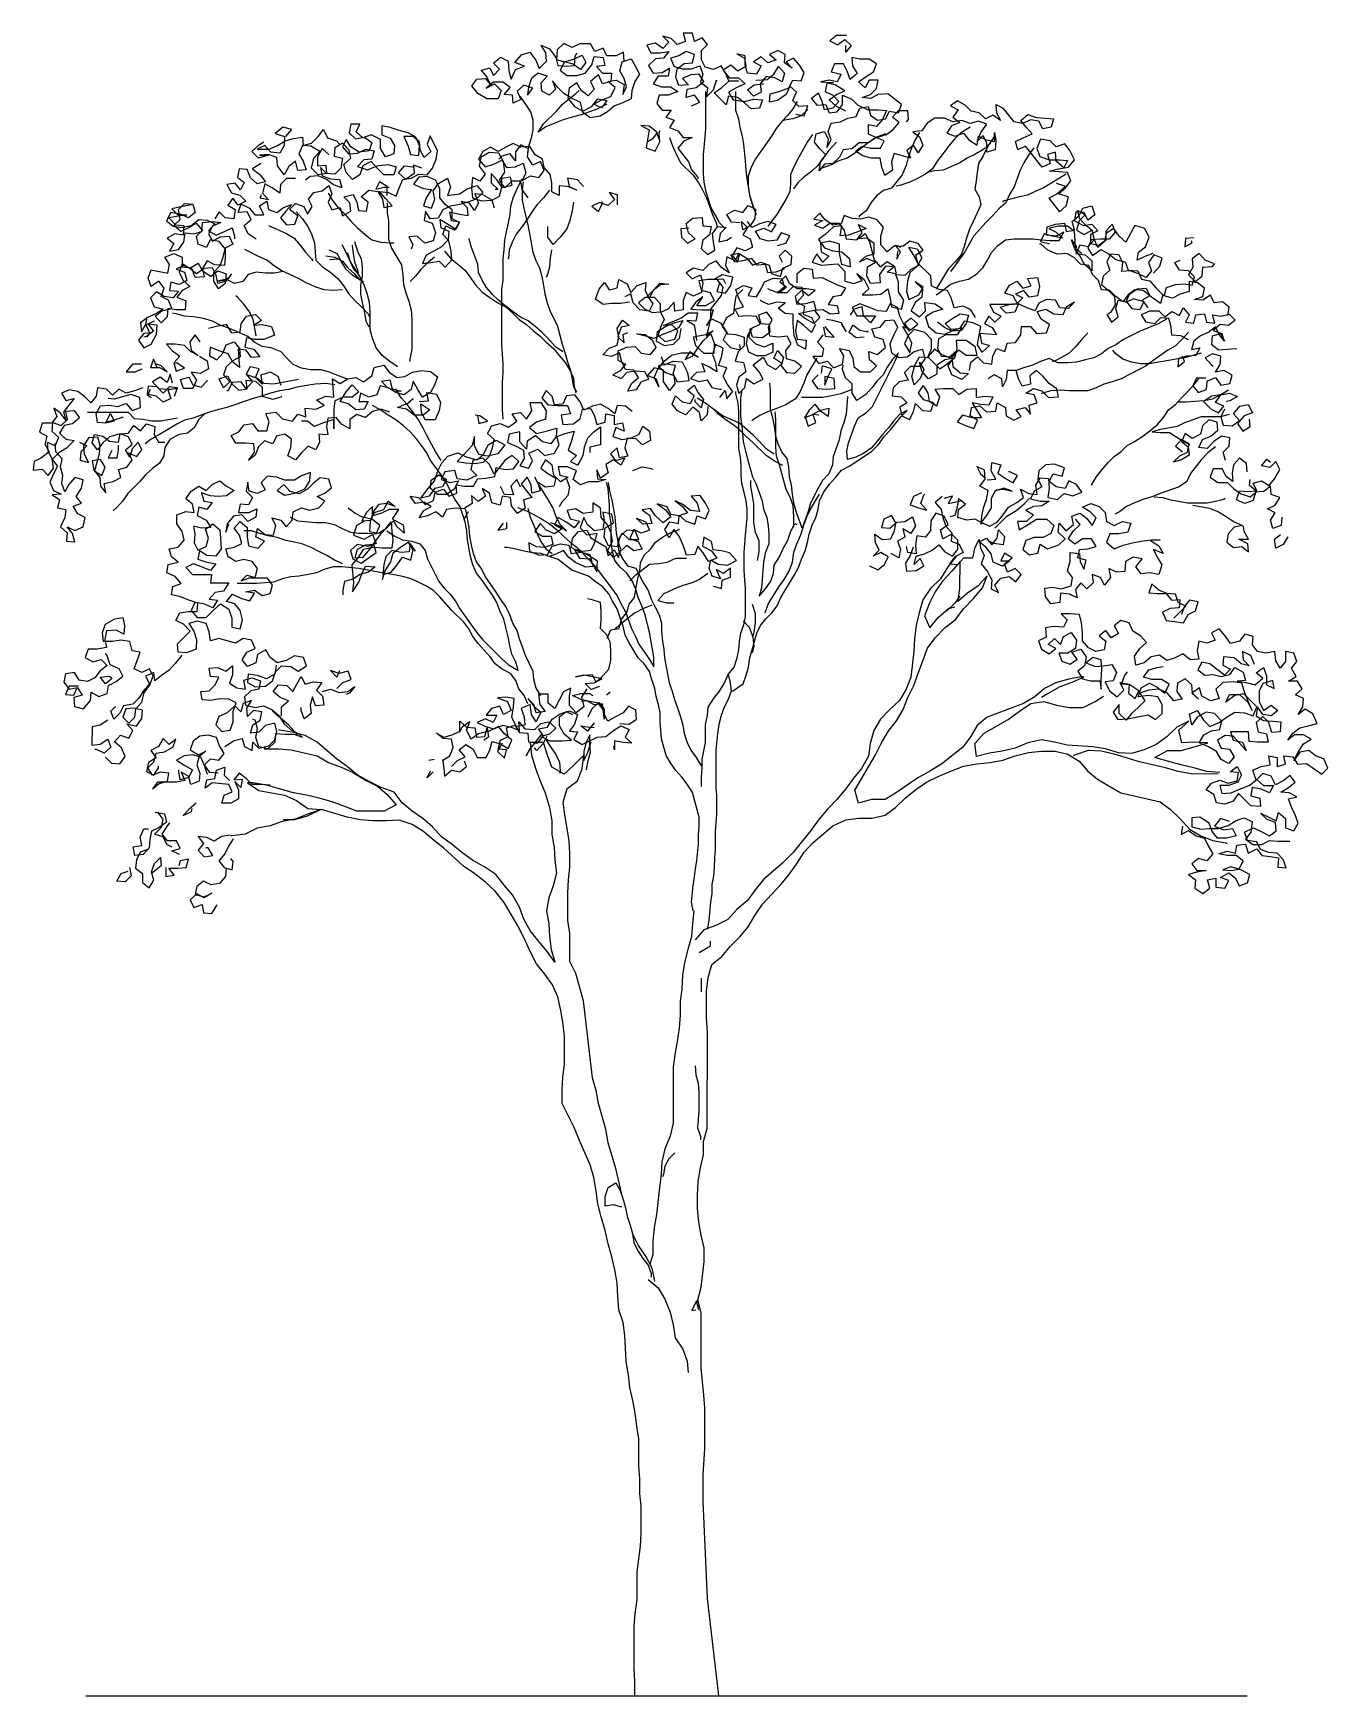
# Model space of a CAD drawing. Header units: millimetres. Extents: x 9.7 to 19, y -1.7 to 10.2.
import ezdxf

# ---------------------------------------------------------------- set-up
doc = ezdxf.new("R2010")
doc.units = ezdxf.units.MM
doc.layers.add('ceco.net 169', color=7, linetype='Continuous')

msp = doc.modelspace()

# ---------------------------------------------------------------- linework, layer by layer
at = {"layer": 'ceco.net 169'}
for p, q in [((16.323, 6.441), (16.263, 6.365)), ((16.263, 6.365), (16.209, 6.279)), ((16.139, 6.209), (16.085, 6.128)), ((16.209, 6.279), (16.139, 6.209)), ((16.085, 6.128), (16.058, 6.036)), ((16.036, 5.945), (16.025, 5.853)), ((16.058, 6.036), (16.036, 5.945)), ((16.025, 5.853), (16.02, 5.761)), ((16.02, 5.761), (15.998, 5.578)), ((14.666, 5.531), (14.693, 5.595)), ((14.693, 5.595), (14.709, 5.536)), ((14.59, 5.423), (14.633, 5.477)), ((14.633, 5.477), (14.666, 5.531)), ((14.714, 5.477), (14.693, 5.417)), ((14.709, 5.536), (14.714, 5.477)), ((15.966, 5.492), (15.917, 5.411)), ((15.998, 5.578), (15.966, 5.492)), ((14.547, 5.304), (14.552, 5.363)), ((14.552, 5.363), (14.59, 5.423)), ((14.666, 5.363), (14.644, 5.304)), ((14.693, 5.417), (14.666, 5.363)), ((15.847, 5.346), (15.782, 5.276)), ((15.917, 5.411), (15.847, 5.346)), ((14.531, 5.239), (14.547, 5.304)), ((14.531, 5.11), (14.531, 5.239)), ((14.628, 5.239), (14.617, 5.175)), ((14.644, 5.304), (14.628, 5.239)), ((15.782, 5.276), (15.734, 5.195)), ((14.509, 4.991), (14.531, 5.11)), ((14.617, 5.175), (14.606, 5.056)), ((15.734, 5.195), (15.707, 5.103)), ((14.509, 4.927), (14.509, 4.991)), ((14.606, 5.056), (14.606, 4.792)), ((15.696, 5.012), (15.647, 4.925)), ((15.707, 5.103), (15.696, 5.012)), ((14.503, 4.862), (14.509, 4.927)), ((15.647, 4.925), (15.588, 4.855)), ((14.503, 4.797), (14.503, 4.862)), ((14.606, 4.792), (14.611, 4.732)), ((15.534, 4.78), (15.469, 4.704)), ((15.588, 4.855), (15.534, 4.78)), ((14.611, 4.732), (14.611, 4.597)), ((15.404, 4.634), (15.339, 4.559)), ((15.469, 4.704), (15.404, 4.634)), ((14.606, 4.538), (14.6, 4.473)), ((14.611, 4.597), (14.606, 4.538)), ((15.339, 4.559), (15.285, 4.483)), ((14.6, 4.473), (14.6, 4.344)), ((15.285, 4.483), (15.156, 4.322)), ((14.595, 4.285), (14.594, 4.22)), ((14.6, 4.344), (14.595, 4.285)), ((15.156, 4.322), (15.085, 4.252)), ((14.594, 4.22), (14.589, 4.155)), ((15.085, 4.252), (14.945, 4.133)), ((14.589, 4.155), (14.578, 4.096)), ((14.578, 4.096), (14.578, 4.031)), ((14.886, 4.058), (14.832, 3.982)), ((14.945, 4.133), (14.886, 4.058)), ((14.567, 3.972), (14.556, 3.842)), ((14.578, 4.031), (14.567, 3.972)), ((14.832, 3.982), (14.756, 3.918)), ((14.605, 3.804), (14.519, 3.772)), ((14.556, 3.842), (14.546, 3.783)), ((14.691, 3.847), (14.605, 3.804)), ((14.756, 3.918), (14.691, 3.847)), ((14.519, 3.772), (14.459, 3.702)), ((14.546, 3.783), (14.546, 3.777)), ((14.567, 3.659), (14.567, 3.691)), ((14.486, 3.61), (14.567, 3.659)), ((14.502, 3.427), (14.502, 3.33)), ((10.107, -1.697), (18.399, -1.697)), ((14.028, -1.697), (14.628, -1.697))]:
    msp.add_line(p, q, dxfattribs=at)
for points in [[(13.952, 9.976), (13.947, 10.041), (13.893, 10.014), (13.828, 10.014), (13.801, 10.068), (13.742, 10.046), (13.71, 10.1), (13.634, 10.1), (13.58, 10.073), (13.521, 10.101), (13.472, 10.057), (13.467, 9.987), (13.526, 9.971), (13.596, 9.993), (13.65, 10.019), (13.677, 9.966), (13.64, 9.917), (13.586, 9.955), (13.526, 9.971), (13.494, 9.912), (13.542, 9.874), (13.613, 9.874), (13.672, 9.89), (13.72, 9.949), (13.737, 10.009), (13.801, 10.003), (13.812, 9.944), (13.753, 9.938), (13.796, 9.89), (13.861, 9.89), (13.855, 9.83), (13.796, 9.814), (13.769, 9.879), (13.71, 9.831), (13.736, 9.777), (13.693, 9.728), (13.645, 9.766), (13.612, 9.82), (13.558, 9.782), (13.548, 9.712), (13.596, 9.653), (13.655, 9.62), (13.72, 9.653), (13.763, 9.706), (13.828, 9.696), (13.79, 9.642), (13.731, 9.669), (13.796, 9.701), (13.855, 9.723), (13.888, 9.787), (13.834, 9.831), (13.893, 9.841), (13.952, 9.809), (13.941, 9.739), (13.968, 9.793), (13.952, 9.852), (13.92, 9.906), (13.936, 9.971), (14.001, 9.992), (14.033, 9.938), (14.06, 9.884), (14.028, 9.83), (14.006, 9.766), (14.001, 9.706), (13.941, 9.679), (13.882, 9.658), (13.833, 9.615), (13.779, 9.582), (13.709, 9.572), (13.655, 9.61), (13.639, 9.68), (13.575, 9.712), (13.521, 9.744), (13.478, 9.788), (13.44, 9.836), (13.461, 9.777), (13.418, 9.734), (13.364, 9.761), (13.359, 9.82), (13.402, 9.869), (13.337, 9.89), (13.289, 9.853), (13.267, 9.793), (13.262, 9.734), (13.3, 9.782), (13.235, 9.804), (13.186, 9.761), (13.213, 9.702), (13.159, 9.675), (13.154, 9.734), (13.095, 9.739), (13.138, 9.788), (13.084, 9.826), (13.019, 9.826), (12.965, 9.783), (13.024, 9.815), (13.073, 9.766), (13.051, 9.707), (12.97, 9.707), (12.906, 9.745), (12.863, 9.799), (12.9, 9.848), (12.96, 9.853), (12.998, 9.804), (12.971, 9.864), (12.933, 9.912), (12.992, 9.928), (13.019, 9.874), (13.062, 9.918), (13.019, 9.961), (13.068, 10.004), (13.122, 9.977), (13.127, 9.907), (13.143, 9.847), (13.176, 9.917), (13.24, 9.939), (13.17, 9.966), (13.219, 10.02), (13.278, 10.041), (13.321, 9.982), (13.343, 9.923), (13.397, 9.977), (13.391, 10.036), (13.359, 10.09), (13.418, 10.063), (13.462, 10.003), (13.478, 9.944), (13.537, 9.939), (13.596, 9.944), (13.602, 10.009), (13.613, 10.036)], [(15.177, 9.597), (15.236, 9.586), (15.263, 9.657), (15.198, 9.651), (15.155, 9.694), (15.182, 9.754), (15.134, 9.797), (15.107, 9.738), (15.047, 9.695), (14.988, 9.684), (14.993, 9.743), (15.058, 9.759), (15.128, 9.786), (15.155, 9.84), (15.215, 9.835), (15.236, 9.894), (15.204, 9.948), (15.161, 9.997), (15.107, 9.97), (15.15, 9.926), (15.096, 9.964), (15.101, 10.024), (15.048, 10.051), (14.988, 10.024), (15.037, 9.986), (14.977, 9.964), (14.929, 10.008), (14.875, 9.97), (14.929, 9.943), (14.896, 9.883), (14.832, 9.889), (14.815, 9.948), (14.816, 10.013), (14.756, 10.029), (14.81, 9.997), (14.821, 9.937), (14.762, 9.905), (14.713, 9.948), (14.659, 9.911), (14.702, 9.857), (14.767, 9.857), (14.815, 9.813), (14.756, 9.787), (14.697, 9.754), (14.729, 9.7), (14.81, 9.689), (14.875, 9.705), (14.939, 9.7), (14.918, 9.641), (14.858, 9.635), (14.81, 9.679), (14.761, 9.716), (14.697, 9.727), (14.68, 9.663), (14.594, 9.749), (14.648, 9.787), (14.702, 9.835), (14.767, 9.835), (14.702, 9.83), (14.675, 9.889), (14.643, 9.943), (14.589, 9.916), (14.53, 9.932), (14.503, 9.986), (14.503, 10.051), (14.546, 10.094), (14.508, 10.143), (14.454, 10.116), (14.438, 10.175), (14.373, 10.175), (14.39, 10.116), (14.33, 10.094), (14.287, 10.138), (14.228, 10.154), (14.271, 10.111), (14.228, 10.067), (14.174, 10.105), (14.114, 10.089), (14.141, 10.035), (14.211, 10.035), (14.271, 10.046), (14.233, 9.997), (14.174, 9.992), (14.125, 9.944), (14.157, 9.89), (14.222, 9.895), (14.276, 9.927), (14.265, 9.868), (14.195, 9.868), (14.157, 9.814), (14.217, 9.792), (14.281, 9.792), (14.335, 9.76), (14.265, 9.733), (14.2, 9.733), (14.184, 9.674), (14.222, 9.625), (14.287, 9.625), (14.249, 9.577), (14.308, 9.555), (14.276, 9.501), (14.335, 9.479), (14.373, 9.431), (14.437, 9.431), (14.378, 9.404), (14.335, 9.355), (14.41, 9.258), (14.432, 9.199), (14.475, 9.15), (14.48, 9.139)], [(15.539, 10.158), (15.468, 10.158), (15.42, 10.12), (15.474, 10.093), (15.528, 10.131), (15.571, 10.088), (15.533, 10.039), (15.533, 10.088)], [(14.432, 9.657), (14.492, 9.684), (14.454, 9.733), (14.395, 9.717), (14.4, 9.776), (14.465, 9.787), (14.519, 9.83), (14.486, 9.884), (14.427, 9.879), (14.368, 9.852), (14.411, 9.808), (14.341, 9.803), (14.319, 9.862), (14.33, 9.922), (14.379, 9.959), (14.438, 9.965), (14.454, 10.024), (14.395, 10.046), (14.341, 10.013), (14.282, 9.997), (14.308, 9.938), (14.368, 9.922), (14.432, 9.922), (14.492, 9.943), (14.513, 9.884), (14.497, 9.825), (14.546, 9.787), (14.54, 9.722), (14.589, 9.77), (14.61, 9.841), (14.61, 9.83)], [(17.037, 9.105), (17.102, 9.083), (17.037, 9.024), (16.983, 8.997), (17.059, 8.9), (17.107, 8.943), (17.123, 9.008), (17.053, 9.029), (17.102, 9.072), (17.14, 9.121), (17.118, 9.18), (16.989, 9.191), (17.053, 9.207), (17.124, 9.218), (17.167, 9.272), (17.134, 9.337), (17.097, 9.385), (17.037, 9.364), (16.994, 9.407), (16.924, 9.418), (16.897, 9.353), (16.919, 9.294), (16.989, 9.272), (17.059, 9.272), (17.118, 9.266), (17.091, 9.213), (17.037, 9.261), (17.032, 9.326), (16.973, 9.31), (16.994, 9.245), (16.935, 9.218), (16.897, 9.267), (16.854, 9.321), (16.816, 9.369), (16.762, 9.342), (16.746, 9.402), (16.8, 9.429), (16.865, 9.456), (16.822, 9.504), (16.784, 9.553), (16.833, 9.596), (16.892, 9.574), (16.957, 9.569), (17.016, 9.563), (17, 9.504), (16.94, 9.493), (16.913, 9.547), (16.854, 9.558), (16.795, 9.531), (16.735, 9.542), (16.66, 9.639), (16.606, 9.666), (16.611, 9.607), (16.638, 9.553), (16.584, 9.591), (16.531, 9.564), (16.487, 9.607), (16.428, 9.618), (16.385, 9.661), (16.331, 9.693), (16.282, 9.656), (16.336, 9.629), (16.299, 9.575), (16.347, 9.537), (16.288, 9.515), (16.255, 9.461), (16.315, 9.44), (16.374, 9.461), (16.412, 9.413), (16.471, 9.375), (16.482, 9.44), (16.536, 9.413), (16.595, 9.402), (16.595, 9.467), (16.606, 9.407), (16.6, 9.342), (16.541, 9.326), (16.541, 9.391), (16.514, 9.445), (16.471, 9.402), (16.498, 9.467), (16.541, 9.526), (16.482, 9.548), (16.423, 9.531), (16.363, 9.553), (16.299, 9.542), (16.239, 9.569), (16.169, 9.569), (16.115, 9.532), (16.077, 9.478), (16.013, 9.472), (16.061, 9.435), (16.083, 9.375), (16.05, 9.321), (16.018, 9.375), (15.969, 9.338), (15.996, 9.284), (15.878, 9.316), (15.861, 9.257), (15.867, 9.198), (15.813, 9.16), (15.791, 9.219), (15.78, 9.284), (15.716, 9.284), (15.656, 9.3), (15.602, 9.333), (15.651, 9.37), (15.71, 9.354), (15.781, 9.354), (15.808, 9.408), (15.748, 9.43), (15.694, 9.392), (15.63, 9.392), (15.576, 9.349), (15.516, 9.343), (15.489, 9.29), (15.441, 9.246), (15.381, 9.241), (15.343, 9.193), (15.354, 9.257), (15.392, 9.306), (15.349, 9.349), (15.311, 9.398), (15.322, 9.457), (15.381, 9.473), (15.408, 9.419), (15.398, 9.36), (15.43, 9.414), (15.408, 9.473), (15.43, 9.532), (15.495, 9.543), (15.549, 9.57), (15.608, 9.581), (15.635, 9.64), (15.694, 9.651), (15.711, 9.591), (15.759, 9.554), (15.818, 9.564), (15.845, 9.618), (15.91, 9.607), (15.932, 9.667), (15.835, 9.742), (15.765, 9.737), (15.711, 9.71), (15.651, 9.716), (15.711, 9.737), (15.754, 9.78), (15.765, 9.84), (15.7, 9.84), (15.673, 9.786), (15.625, 9.829), (15.679, 9.867), (15.732, 9.899), (15.754, 9.958), (15.7, 9.991), (15.635, 9.991), (15.576, 10.002), (15.581, 9.942), (15.614, 9.888), (15.565, 9.845), (15.544, 9.904), (15.517, 9.958), (15.452, 9.958), (15.43, 9.899), (15.501, 9.883), (15.473, 9.829), (15.414, 9.84), (15.355, 9.829), (15.425, 9.824), (15.447, 9.824)], [(14.891, 9.84), (14.972, 9.846), (15.02, 9.883), (15.053, 9.937), (15.096, 9.889), (15.08, 9.829), (15.026, 9.856), (14.966, 9.867), (14.923, 9.813), (14.929, 9.754), (14.875, 9.727), (14.832, 9.77), (14.88, 9.808), (14.939, 9.813), (14.945, 9.813)], [(13.828, 9.669), (13.763, 9.636), (13.645, 9.593), (13.58, 9.577), (13.515, 9.556), (13.456, 9.534), (13.391, 9.507), (13.337, 9.47), (13.375, 9.529), (13.467, 9.62), (13.51, 9.669), (13.607, 9.744), (13.629, 9.766)], [(14.674, 8.778), (14.631, 8.821), (14.604, 8.875), (14.572, 8.929), (14.55, 8.994), (14.534, 9.053), (14.523, 9.112), (14.518, 9.172), (14.518, 9.307), (14.529, 9.436), (14.535, 9.495), (14.535, 9.76)], [(14.745, 9.76), (14.745, 9.625), (14.767, 9.565), (14.777, 9.501), (14.793, 9.441), (14.804, 9.382), (14.815, 9.263), (14.82, 9.198), (14.826, 9.139), (14.847, 9.02), (14.89, 8.891), (14.895, 8.88)], [(15.533, 9.619), (15.468, 9.651), (15.414, 9.7), (15.468, 9.737), (15.527, 9.764), (15.457, 9.807), (15.398, 9.818), (15.387, 9.759), (15.441, 9.732), (15.484, 9.689), (15.441, 9.64), (15.382, 9.629), (15.365, 9.689), (15.339, 9.748), (15.29, 9.71), (15.328, 9.662), (15.392, 9.667), (15.414, 9.608), (15.473, 9.613), (15.511, 9.667), (15.511, 9.732), (15.576, 9.705), (15.619, 9.662), (15.694, 9.629), (15.765, 9.629), (15.824, 9.624), (15.797, 9.559), (15.754, 9.51), (15.694, 9.521), (15.694, 9.457), (15.754, 9.43), (15.824, 9.451), (15.872, 9.489), (15.916, 9.537), (15.867, 9.575), (15.91, 9.624), (15.975, 9.624), (15.98, 9.559), (15.964, 9.543)], [(13.208, 9.723), (13.283, 9.615), (13.299, 9.556), (13.299, 9.486), (13.288, 9.426), (13.267, 9.367), (13.261, 9.324)], [(15.187, 9.689), (15.155, 9.635), (15.117, 9.587), (15.074, 9.543), (15.036, 9.495), (15.004, 9.441), (14.89, 9.279), (14.858, 9.22), (14.836, 9.155), (14.836, 9.085), (14.847, 9.02), (14.863, 8.961), (14.879, 8.913)], [(15.263, 9.63), (15.214, 9.586), (15.155, 9.565), (15.096, 9.554), (15.079, 9.549)], [(11.324, 8.705), (11.265, 8.743), (11.238, 8.803), (11.287, 8.846), (11.26, 8.9), (11.195, 8.894), (11.217, 8.954), (11.276, 8.927), (11.314, 8.878), (11.378, 8.878), (11.346, 8.943), (11.4, 8.975), (11.411, 8.916), (11.47, 8.894), (11.519, 8.932), (11.578, 8.953), (11.535, 8.905), (11.497, 8.856), (11.54, 8.808), (11.599, 8.813), (11.621, 8.872), (11.562, 8.916), (11.605, 8.959), (11.664, 8.937), (11.691, 8.883), (11.724, 8.937), (11.697, 8.991), (11.735, 9.039), (11.794, 9.05), (11.842, 9.088), (11.864, 9.029), (11.837, 8.969), (11.864, 8.915), (11.923, 8.931), (11.939, 8.872), (11.999, 8.904), (11.993, 8.964), (11.95, 9.007), (12.015, 9.023), (12.042, 8.969), (12.053, 8.91), (12.112, 8.904), (12.123, 8.969), (12.074, 9.007), (12.128, 9.055), (12.193, 9.044), (12.225, 8.99), (12.236, 8.931), (12.295, 8.942), (12.247, 8.996), (12.204, 9.044), (12.269, 9.039), (12.322, 9.012), (12.344, 9.071), (12.371, 9.131), (12.43, 9.141), (12.484, 9.168), (12.544, 9.163), (12.582, 9.211), (12.609, 9.276), (12.619, 9.335), (12.566, 9.443), (12.544, 9.384), (12.571, 9.33), (12.522, 9.287), (12.495, 9.341), (12.49, 9.4), (12.442, 9.438), (12.377, 9.438), (12.409, 9.368), (12.425, 9.309), (12.485, 9.303), (12.49, 9.373), (12.463, 9.433), (12.409, 9.465), (12.344, 9.481), (12.28, 9.503), (12.22, 9.514), (12.22, 9.449), (12.28, 9.427), (12.312, 9.373), (12.307, 9.314), (12.247, 9.293), (12.21, 9.352), (12.21, 9.417), (12.145, 9.449), (12.086, 9.428), (12.037, 9.471), (12.064, 9.525), (11.999, 9.525), (11.988, 9.465), (12.032, 9.422), (12.096, 9.433), (12.15, 9.395), (12.129, 9.336), (12.058, 9.325), (11.999, 9.363), (11.967, 9.417), (11.94, 9.363), (11.983, 9.314), (12.048, 9.32), (12.107, 9.347), (12.166, 9.336), (12.15, 9.276), (12.091, 9.271), (12.048, 9.223), (12.118, 9.201), (12.188, 9.228), (12.263, 9.239), (12.323, 9.222), (12.306, 9.163), (12.236, 9.163), (12.188, 9.212), (12.145, 9.26), (12.085, 9.228), (12.064, 9.163), (12.01, 9.131), (11.967, 9.18), (11.95, 9.239), (11.999, 9.282), (11.988, 9.341), (11.94, 9.39), (11.886, 9.358), (11.88, 9.298), (11.94, 9.282), (11.929, 9.212), (11.886, 9.169), (11.826, 9.174), (11.783, 9.217), (11.794, 9.158), (11.853, 9.136), (11.918, 9.131), (11.934, 9.072), (11.875, 9.093), (11.826, 9.131), (11.767, 9.158), (11.708, 9.153), (11.675, 9.126)], [(11.535, 9.439), (11.579, 9.487), (11.514, 9.504), (11.46, 9.46), (11.525, 9.439), (11.524, 9.374), (11.492, 9.32), (11.427, 9.326), (11.384, 9.374), (11.33, 9.347), (11.417, 9.347), (11.476, 9.374), (11.53, 9.406), (11.589, 9.423), (11.654, 9.433), (11.659, 9.374), (11.719, 9.39), (11.767, 9.439), (11.805, 9.487), (11.832, 9.428), (11.897, 9.406), (11.924, 9.379)], [(14.205, 9.409), (14.179, 9.474), (14.13, 9.512), (14.071, 9.517), (14.13, 9.485), (14.108, 9.356), (14.173, 9.334), (14.205, 9.399), (14.2, 9.458), (14.206, 9.48)], [(16.423, 9.504), (16.352, 9.461), (16.309, 9.418), (16.266, 9.37), (16.228, 9.316), (16.185, 9.262), (16.153, 9.208), (16.104, 9.17), (16.045, 9.138), (15.991, 9.111), (15.926, 9.09), (15.894, 9.084)], [(11.843, 9.309), (11.794, 9.352), (11.762, 9.293), (11.762, 9.228), (11.821, 9.234), (11.826, 9.174), (11.767, 9.164), (11.719, 9.212), (11.735, 9.282), (11.778, 9.331), (11.713, 9.369), (11.654, 9.374), (11.627, 9.315), (11.659, 9.261), (11.681, 9.201), (11.621, 9.196), (11.605, 9.261), (11.557, 9.223), (11.524, 9.164), (11.476, 9.229), (11.47, 9.288), (11.411, 9.309), (11.346, 9.304), (11.411, 9.304), (11.341, 9.283), (11.292, 9.331), (11.346, 9.38), (11.379, 9.401)], [(13.66, 9.081), (13.617, 9.129), (13.547, 9.14), (13.558, 9.081), (13.612, 9.054), (13.547, 9.081), (13.488, 9.086), (13.488, 9.016), (13.434, 9.043), (13.434, 9.108), (13.423, 9.167), (13.38, 9.216), (13.369, 9.275), (13.315, 9.308), (13.278, 9.367), (13.213, 9.362), (13.159, 9.389), (13.105, 9.362), (13.051, 9.33), (12.997, 9.362), (12.943, 9.33), (12.911, 9.276), (12.959, 9.222), (13.024, 9.243), (13.078, 9.27), (13.11, 9.216), (13.175, 9.222), (13.229, 9.248), (13.25, 9.178), (13.223, 9.124), (13.283, 9.157), (13.342, 9.146), (13.38, 9.194), (13.353, 9.259), (13.299, 9.232), (13.261, 9.292), (13.267, 9.351), (13.213, 9.378), (13.175, 9.329), (13.175, 9.265), (13.137, 9.313), (13.078, 9.297), (13.056, 9.276)], [(14.189, 9.469), (14.152, 9.42), (14.119, 9.399)], [(14.276, 9.431), (14.297, 9.372), (14.324, 9.307), (14.356, 9.247), (14.443, 9.161), (14.48, 9.112), (14.513, 9.053), (14.54, 8.999), (14.583, 8.88), (14.609, 8.821), (14.615, 8.794)], [(15.295, 9.452), (15.257, 9.398), (15.23, 9.344), (15.198, 9.29), (15.165, 9.225), (15.138, 9.166), (15.138, 9.101), (15.133, 9.042), (15.106, 8.988), (15.041, 8.88), (14.998, 8.826), (14.976, 8.794)], [(15.468, 9.397), (15.408, 9.333), (15.37, 9.279), (15.333, 9.23), (15.289, 9.187), (15.236, 9.15), (15.192, 9.106), (15.16, 9.063)], [(15.818, 9.456), (15.759, 9.435), (15.694, 9.392), (15.597, 9.316), (15.543, 9.284), (15.484, 9.263), (15.43, 9.236), (15.37, 9.214), (15.349, 9.209)], [(16.061, 9.467), (16.029, 9.413), (16.002, 9.354), (15.98, 9.289), (15.964, 9.23), (15.937, 9.165), (15.861, 9.068), (15.802, 9.052), (15.753, 9.014), (15.715, 8.966), (15.678, 8.906), (15.629, 8.869), (15.629, 8.863)], [(16.568, 9.391), (16.52, 9.348), (16.455, 9.31), (16.401, 9.283), (16.347, 9.251), (16.228, 9.197), (16.169, 9.192), (16.115, 9.181)], [(16.59, 9.434), (16.547, 9.37), (16.514, 9.299), (16.482, 9.245), (16.471, 9.181), (16.465, 9.121), (16.455, 9.062), (16.487, 9.008), (16.498, 8.949), (16.444, 8.83), (16.417, 8.776), (16.395, 8.712), (16.379, 8.652), (16.357, 8.593), (16.314, 8.544), (16.265, 8.491), (16.2, 8.383), (16.179, 8.35)], [(13.266, 9), (13.223, 9.06), (13.213, 9.119), (13.148, 9.119), (13.099, 9.071), (13.062, 9.125), (13.099, 9.184), (13.089, 9.259), (13.056, 9.319), (12.986, 9.324), (12.927, 9.287), (12.916, 9.227), (12.959, 9.168), (12.921, 9.119), (12.867, 9.146), (12.862, 9.071), (12.867, 9.001), (12.932, 8.979), (13.008, 8.984), (13.062, 9.011), (13.078, 9.076), (13.078, 9.141), (13.137, 9.151), (13.148, 9.087), (13.083, 9.071), (13.045, 9.125), (13.002, 9.173), (13.002, 9.108), (13.051, 9.06), (13.029, 9.06)], [(16.876, 9.358), (16.838, 9.305), (16.805, 9.251), (16.778, 9.197), (16.735, 9.078), (16.703, 9.024), (16.676, 8.965), (16.627, 8.922), (16.584, 8.873), (16.535, 8.825), (16.449, 8.728), (16.416, 8.674), (16.384, 8.614), (16.298, 8.496), (16.281, 8.474)], [(11.357, 9.245), (11.298, 9.207), (11.352, 9.164), (11.389, 9.115), (11.33, 9.099), (11.282, 9.142), (11.26, 9.202), (11.201, 9.207), (11.19, 9.148), (11.238, 9.11), (11.211, 9.056), (11.174, 9.105), (11.114, 9.094), (11.147, 9.035), (11.206, 9.018), (11.249, 8.975), (11.195, 8.948), (11.157, 8.997), (11.12, 8.948), (11.173, 8.916), (11.163, 8.851), (11.103, 8.857), (11.06, 8.9), (11.028, 8.851)], [(12.506, 9.211), (12.447, 9.233), (12.452, 9.174), (12.393, 9.131), (12.339, 9.179), (12.382, 9.228), (12.441, 9.222), (12.447, 9.217)], [(13.024, 8.925), (13.008, 8.984), (12.943, 9.022), (12.884, 9.028), (12.91, 8.963), (12.883, 8.909), (12.846, 8.963), (12.786, 8.974), (12.829, 8.931), (12.835, 8.871), (12.775, 8.882), (12.705, 8.898), (12.716, 8.839), (12.775, 8.828), (12.748, 8.774), (12.689, 8.812), (12.635, 8.844), (12.641, 8.785), (12.7, 8.763), (12.694, 8.699), (12.646, 8.65), (12.592, 8.618), (12.538, 8.591), (12.511, 8.532), (12.57, 8.537), (12.63, 8.548), (12.673, 8.505), (12.721, 8.558), (12.716, 8.618), (12.7, 8.693), (12.657, 8.737), (12.678, 8.801), (12.743, 8.769), (12.775, 8.823), (12.722, 8.85), (12.722, 8.914), (12.673, 8.952), (12.635, 9.001), (12.635, 9.066), (12.603, 9.125), (12.544, 9.152), (12.484, 9.147), (12.447, 9.098), (12.517, 9.066), (12.576, 9.06), (12.538, 9.001), (12.517, 8.942), (12.576, 8.925), (12.598, 8.99), (12.587, 9.049), (12.625, 9.103), (12.689, 9.141), (12.711, 9.076), (12.689, 9.017), (12.776, 9.028), (12.83, 9.065), (12.9, 9.087), (12.943, 9.038), (12.894, 8.99), (12.835, 8.968), (12.776, 8.952), (12.711, 8.941), (12.657, 8.915), (12.624, 8.855), (12.565, 8.85), (12.533, 8.904), (12.522, 8.839), (12.581, 8.818), (12.603, 8.753), (12.587, 8.693), (12.527, 8.677), (12.473, 8.726), (12.414, 8.721), (12.441, 8.667), (12.43, 8.634)], [(17.107, 9.169), (16.945, 9.072), (16.886, 9.046), (16.832, 9.019), (16.773, 9.008), (16.654, 8.976), (16.654, 8.97)], [(11.605, 9.137), (11.54, 9.137), (11.497, 9.094), (11.492, 9.034), (11.438, 9.072), (11.384, 9.099), (11.368, 9.034), (11.411, 8.986), (11.352, 8.997), (11.362, 9.024)], [(11.837, 9.034), (11.869, 8.98), (11.912, 8.926), (11.956, 8.883), (11.999, 8.834), (12.047, 8.786), (12.101, 8.737), (12.15, 8.699), (12.214, 8.683), (12.284, 8.678), (12.306, 8.678)], [(12.258, 9.017), (12.258, 9.082), (12.204, 9.115), (12.177, 9.061), (12.236, 9.077), (12.274, 9.077)], [(13.087, 7.42), (13.082, 7.485), (13.082, 7.684), (13.087, 7.749), (13.087, 7.814), (13.082, 7.884), (13.077, 7.949), (13.077, 8.348), (13.088, 8.412), (13.088, 8.564), (13.094, 8.628), (13.099, 8.698), (13.11, 8.758), (13.126, 8.822), (13.137, 8.882), (13.142, 8.941), (13.159, 9), (13.186, 9.065), (13.213, 9.119), (13.223, 9.135)], [(13.418, 9.054), (13.374, 9), (13.331, 8.952), (13.293, 8.903), (13.261, 8.849), (13.223, 8.795), (13.18, 8.741), (13.153, 8.688), (13.131, 8.628), (13.126, 8.569), (13.12, 8.564)], [(13.229, 9.114), (13.223, 9.054), (13.223, 8.984), (13.234, 8.925), (13.266, 8.795), (13.277, 8.731), (13.298, 8.612), (13.32, 8.553), (13.347, 8.499), (13.363, 8.439), (13.374, 8.374), (13.385, 8.315), (13.401, 8.25), (13.422, 8.191), (13.476, 8.083), (13.508, 7.954), (13.53, 7.889), (13.546, 7.829), (13.567, 7.77), (13.589, 7.651), (13.61, 7.614)], [(13.903, 8.951), (13.903, 9.021), (13.844, 9.038), (13.881, 8.989), (13.838, 8.946), (13.774, 8.967), (13.72, 8.941), (13.768, 8.903), (13.795, 8.957), (13.795, 8.973)], [(10.861, 8.949), (10.796, 8.938), (10.72, 8.922), (10.763, 8.879), (10.828, 8.878), (10.769, 8.868), (10.699, 8.857), (10.747, 8.808), (10.807, 8.803), (10.801, 8.733), (10.742, 8.744), (10.688, 8.711), (10.736, 8.674), (10.704, 8.62), (10.769, 8.63), (10.806, 8.684), (10.817, 8.749), (10.877, 8.744), (10.936, 8.76), (10.941, 8.824), (11.012, 8.83), (11.071, 8.824), (11.011, 8.797), (10.984, 8.743), (11.011, 8.69), (11.065, 8.722), (11.13, 8.727), (11.157, 8.668), (11.103, 8.641), (11.103, 8.576), (11.098, 8.517), (11.027, 8.522), (10.974, 8.549), (10.941, 8.495), (10.952, 8.436), (10.887, 8.431), (10.866, 8.49), (10.806, 8.517), (10.752, 8.49), (10.812, 8.469), (10.828, 8.409), (10.774, 8.382), (10.714, 8.398), (10.704, 8.339), (10.768, 8.334), (10.731, 8.285), (10.666, 8.296), (10.612, 8.328), (10.569, 8.285), (10.596, 8.221), (10.66, 8.204), (10.606, 8.172), (10.547, 8.145), (10.498, 8.107), (10.504, 8.043), (10.536, 8.097), (10.542, 8.134)], [(11.146, 8.457), (11.108, 8.404), (11.049, 8.387), (11.038, 8.447), (11.011, 8.501), (10.952, 8.495), (10.898, 8.458), (10.849, 8.495), (10.795, 8.528), (10.774, 8.469), (10.801, 8.409), (10.849, 8.366), (10.795, 8.339), (10.757, 8.291), (10.822, 8.264), (10.817, 8.199), (10.752, 8.199), (10.693, 8.21), (10.687, 8.15), (10.644, 8.107), (10.601, 8.156), (10.65, 8.194), (10.72, 8.21), (10.698, 8.269), (10.644, 8.296), (10.666, 8.355), (10.628, 8.404), (10.574, 8.366), (10.553, 8.426), (10.574, 8.485), (10.693, 8.463), (10.704, 8.523), (10.671, 8.577), (10.736, 8.603), (10.796, 8.576), (10.795, 8.506), (10.855, 8.501), (10.909, 8.533), (10.941, 8.479), (11, 8.441), (11.049, 8.479), (11.108, 8.457), (11.103, 8.387), (11.054, 8.35), (11.022, 8.404), (11.022, 8.468), (11.065, 8.517), (11.087, 8.576), (11.103, 8.635), (11.06, 8.689), (10.995, 8.7), (10.968, 8.646), (10.909, 8.668), (10.898, 8.727), (10.941, 8.77), (10.898, 8.819), (10.844, 8.787), (10.785, 8.76), (10.736, 8.803), (10.78, 8.846), (10.769, 8.916), (10.812, 8.959), (10.871, 8.954), (10.888, 8.895), (10.839, 8.857), (10.78, 8.884), (10.715, 8.895), (10.682, 8.835), (10.731, 8.798), (10.79, 8.787), (10.86, 8.803), (10.914, 8.846), (10.974, 8.841), (11.028, 8.814), (10.984, 8.765), (11.038, 8.733), (11.098, 8.76), (11.152, 8.786), (11.168, 8.727), (11.168, 8.706)], [(12.258, 8.963), (12.258, 8.893), (12.268, 8.834), (12.268, 8.705), (12.29, 8.64), (12.327, 8.575), (12.36, 8.521), (12.371, 8.451), (12.376, 8.381), (12.392, 8.321), (12.414, 8.262), (12.43, 8.197), (12.435, 8.133), (12.435, 7.922), (12.424, 7.857), (12.419, 7.831)], [(13.59, 8.968), (13.579, 8.908), (13.563, 8.838), (13.541, 8.779), (13.493, 8.72), (13.444, 8.666), (13.406, 8.72), (13.407, 8.795)], [(14.777, 8.821), (14.717, 8.826), (14.685, 8.88), (14.739, 8.913), (14.798, 8.896), (14.836, 8.945), (14.89, 8.918), (14.885, 8.853), (14.852, 8.799), (14.798, 8.772), (14.788, 8.832), (14.831, 8.788), (14.798, 8.735), (14.852, 8.708), (14.868, 8.648), (14.814, 8.621), (14.755, 8.643), (14.723, 8.589), (14.76, 8.54), (14.777, 8.6), (14.83, 8.567), (14.868, 8.519), (14.927, 8.54), (14.987, 8.519), (15.003, 8.459), (15.068, 8.438), (15.084, 8.497), (15.143, 8.524), (15.149, 8.583), (15.1, 8.626), (15.057, 8.583), (15.079, 8.54)], [(16.179, 8.307), (16.233, 8.345), (16.281, 8.383), (16.346, 8.404), (16.411, 8.42), (16.47, 8.458), (16.513, 8.501), (16.546, 8.555), (16.573, 8.609), (16.616, 8.657), (16.675, 8.701), (16.735, 8.706), (16.87, 8.706), (16.929, 8.7), (16.994, 8.695), (17.058, 8.695), (17.091, 8.754), (17.037, 8.727), (16.967, 8.733), (16.972, 8.792), (17.032, 8.813), (17.096, 8.819), (17.107, 8.759), (17.166, 8.77), (17.15, 8.83), (17.199, 8.873), (17.226, 8.927), (17.291, 8.943), (17.312, 8.878), (17.263, 8.84), (17.237, 8.894), (17.177, 8.9), (17.166, 8.835), (17.231, 8.802), (17.29, 8.813), (17.334, 8.765), (17.28, 8.738), (17.28, 8.673), (17.339, 8.662), (17.393, 8.7), (17.393, 8.765), (17.436, 8.813), (17.458, 8.754), (17.414, 8.705), (17.35, 8.705), (17.285, 8.7), (17.263, 8.641), (17.296, 8.587), (17.355, 8.63), (17.414, 8.597), (17.463, 8.56), (17.528, 8.543), (17.549, 8.484), (17.619, 8.478), (17.646, 8.419), (17.705, 8.408), (17.749, 8.354), (17.797, 8.306), (17.781, 8.246), (17.716, 8.29), (17.657, 8.338), (17.597, 8.344), (17.549, 8.306), (17.511, 8.257), (17.463, 8.295), (17.419, 8.338), (17.36, 8.344), (17.339, 8.409), (17.295, 8.452), (17.269, 8.517), (17.209, 8.527), (17.166, 8.571), (17.112, 8.603), (17.042, 8.598), (16.977, 8.625), (16.929, 8.668), (16.918, 8.668)], [(17.727, 8.602), (17.668, 8.581), (17.614, 8.554), (17.625, 8.613), (17.673, 8.651), (17.7, 8.716), (17.668, 8.781), (17.598, 8.802), (17.533, 8.684), (17.485, 8.727), (17.447, 8.781), (17.393, 8.748), (17.382, 8.689), (17.333, 8.646), (17.307, 8.705), (17.296, 8.765), (17.247, 8.802), (17.204, 8.851), (17.188, 8.91), (17.242, 8.878), (17.199, 8.835), (17.182, 8.77), (17.236, 8.738), (17.29, 8.77), (17.307, 8.7), (17.263, 8.651), (17.204, 8.662), (17.177, 8.603), (17.242, 8.592), (17.29, 8.549), (17.29, 8.479), (17.236, 8.527), (17.209, 8.581), (17.172, 8.63), (17.172, 8.695), (17.166, 8.759), (17.118, 8.797), (17.053, 8.797), (16.983, 8.781), (17.037, 8.754), (17.08, 8.711), (17.01, 8.727), (16.951, 8.743), (16.924, 8.689), (16.983, 8.673), (16.988, 8.673)], [(11.411, 8.802), (11.47, 8.775), (11.535, 8.748), (11.594, 8.711), (11.637, 8.662), (11.675, 8.613), (11.718, 8.565), (11.729, 8.549)], [(11.61, 8.899), (11.653, 8.851), (11.691, 8.797), (11.718, 8.743), (11.74, 8.678), (11.745, 8.613), (11.75, 8.554), (11.799, 8.505), (11.853, 8.468), (11.907, 8.424), (11.95, 8.37), (11.982, 8.316), (12.025, 8.268), (12.074, 8.225), (12.122, 8.171), (12.133, 8.149)], [(14.415, 8.783), (14.356, 8.778), (14.361, 8.719), (14.404, 8.676), (14.458, 8.708), (14.41, 8.751), (14.394, 8.816), (14.442, 8.854), (14.507, 8.859), (14.512, 8.8), (14.572, 8.794), (14.561, 8.735), (14.512, 8.697), (14.501, 8.638), (14.545, 8.595), (14.599, 8.627), (14.588, 8.686), (14.582, 8.746), (14.62, 8.794), (14.68, 8.789), (14.636, 8.746), (14.626, 8.686), (14.685, 8.697), (14.717, 8.718)], [(15.046, 8.659), (15.106, 8.675), (15.133, 8.729), (15.073, 8.751), (15.041, 8.697), (14.982, 8.691), (14.922, 8.707), (14.89, 8.761), (14.949, 8.783), (15.003, 8.756), (15.036, 8.81), (14.976, 8.832), (14.917, 8.815), (14.863, 8.788), (14.831, 8.832)], [(16.459, 8.145), (16.427, 8.199), (16.373, 8.226), (16.308, 8.215), (16.287, 8.285), (16.26, 8.339), (16.2, 8.345), (16.146, 8.372), (16.141, 8.442), (16.049, 8.534), (16.033, 8.593), (16.087, 8.626), (16.05, 8.674), (15.99, 8.69), (15.942, 8.653), (15.882, 8.658), (15.828, 8.615), (15.785, 8.664), (15.785, 8.728), (15.802, 8.788), (15.758, 8.842), (15.699, 8.863), (15.64, 8.847), (15.58, 8.853), (15.521, 8.874), (15.5, 8.815), (15.44, 8.804), (15.386, 8.842), (15.349, 8.891), (15.305, 8.847), (15.37, 8.837), (15.311, 8.804), (15.37, 8.783), (15.419, 8.82), (15.483, 8.82), (15.521, 8.766), (15.537, 8.707), (15.613, 8.701), (15.651, 8.75), (15.624, 8.809), (15.678, 8.782), (15.613, 8.755), (15.553, 8.734), (15.494, 8.729), (15.505, 8.799), (15.446, 8.793), (15.386, 8.739), (15.338, 8.702), (15.381, 8.642), (15.44, 8.621), (15.505, 8.615), (15.559, 8.567), (15.564, 8.507), (15.505, 8.524), (15.489, 8.604), (15.489, 8.669), (15.419, 8.691), (15.354, 8.675), (15.359, 8.615), (15.413, 8.583), (15.37, 8.54), (15.327, 8.599), (15.294, 8.54), (15.359, 8.518), (15.478, 8.529), (15.526, 8.475), (15.526, 8.405), (15.591, 8.389), (15.65, 8.41), (15.612, 8.459), (15.666, 8.416), (15.699, 8.351), (15.65, 8.308), (15.726, 8.308), (15.785, 8.313), (15.834, 8.351), (15.85, 8.281), (15.86, 8.221), (15.931, 8.205), (15.947, 8.27), (15.909, 8.329), (15.909, 8.399), (15.888, 8.458), (15.828, 8.469), (15.877, 8.507), (15.818, 8.512), (15.774, 8.453), (15.78, 8.394), (15.71, 8.389), (15.683, 8.442), (15.688, 8.507), (15.747, 8.54), (15.683, 8.567), (15.629, 8.54), (15.677, 8.583), (15.737, 8.599), (15.737, 8.674), (15.683, 8.712), (15.624, 8.707), (15.672, 8.745), (15.704, 8.685), (15.737, 8.556), (15.78, 8.507), (15.828, 8.545), (15.882, 8.512), (15.893, 8.453), (15.958, 8.448), (16.001, 8.491), (16.055, 8.518), (16.017, 8.593), (15.985, 8.647), (16.044, 8.636), (16.076, 8.572), (16.044, 8.512), (15.99, 8.464), (15.974, 8.404), (15.968, 8.334), (15.985, 8.275), (16.055, 8.307), (16.087, 8.361), (16.028, 8.399), (16.082, 8.35), (16.076, 8.291), (16.028, 8.253), (16.001, 8.194), (16.06, 8.151), (16.103, 8.194), (16.098, 8.253), (16.173, 8.242), (16.227, 8.205), (16.157, 8.183), (16.103, 8.151), (16.125, 8.081), (16.178, 8.037), (16.243, 8.027), (16.303, 8.054), (16.362, 8.075), (16.33, 8.021), (16.249, 8.021), (16.195, 7.994), (16.189, 7.924), (16.216, 7.87), (16.275, 7.865), (16.324, 7.908), (16.281, 7.854), (16.216, 7.881), (16.168, 7.919), (16.119, 7.865), (16.205, 7.779), (16.259, 7.816), (16.313, 7.859), (16.329, 7.924), (16.324, 7.983), (16.394, 7.983), (16.454, 7.94), (16.47, 7.875), (16.394, 7.875), (16.34, 7.913), (16.292, 7.859), (16.297, 7.795), (16.351, 7.751), (16.41, 7.746), (16.362, 7.703), (16.291, 7.735), (16.265, 7.8), (16.302, 7.854), (16.243, 7.843), (16.184, 7.806), (16.184, 7.741), (16.124, 7.708), (16.076, 7.762), (16.06, 7.827), (16.092, 7.773), (16.065, 7.709), (16.022, 7.665), (16.006, 7.725), (16.027, 7.806), (16.06, 7.865), (16.119, 7.86), (16.146, 7.924), (16.146, 7.989), (16.098, 8.038), (16.022, 8.059), (15.979, 8.016), (15.952, 7.957), (15.99, 7.892), (16.006, 7.962), (15.974, 8.027), (15.941, 8.081), (16.001, 8.059), (16.049, 8.097), (16.001, 8.14), (15.952, 8.102), (15.99, 8.048), (15.947, 8.097), (15.92, 8.156), (15.904, 8.216), (15.85, 8.243), (15.823, 8.189), (15.763, 8.194), (15.704, 8.216), (15.634, 8.243), (15.58, 8.216), (15.612, 8.157), (15.747, 8.157), (15.709, 8.108), (15.661, 8.157), (15.65, 8.221), (15.591, 8.205), (15.564, 8.162)], [(11.934, 8.667), (11.966, 8.608), (12.02, 8.489), (12.052, 8.457)], [(12.026, 8.689), (12.047, 8.618), (12.074, 8.564), (12.079, 8.505), (12.079, 8.44), (12.068, 8.376), (12.068, 8.311), (12.079, 8.252), (12.095, 8.187), (12.106, 8.122), (12.127, 8.079)], [(13.514, 7.9), (13.46, 7.937), (13.406, 7.997), (13.363, 8.04), (13.314, 8.083), (13.266, 8.121), (13.212, 8.148), (13.158, 8.186), (13.109, 8.224), (13.055, 8.267), (13.012, 8.31), (12.969, 8.359), (12.937, 8.413), (12.91, 8.467), (12.905, 8.526), (12.862, 8.645), (12.845, 8.704), (12.845, 8.709)], [(17.22, 8.603), (17.166, 8.641), (17.145, 8.7), (17.182, 8.651), (17.172, 8.635)], [(18.019, 8.715), (17.959, 8.71), (17.954, 8.651), (18.008, 8.678), (18.002, 8.694)], [(11.939, 8.343), (11.874, 8.338), (11.809, 8.344), (11.745, 8.365), (11.68, 8.392), (11.626, 8.425), (11.507, 8.479), (11.454, 8.511), (11.4, 8.554), (11.34, 8.581), (11.243, 8.63)], [(11.82, 8.586), (11.885, 8.575), (11.939, 8.548), (11.977, 8.5), (12.025, 8.457), (12.063, 8.413)], [(11.842, 8.629), (11.901, 8.602), (11.928, 8.548), (11.961, 8.494), (12.009, 8.451), (12.09, 8.403)], [(11.847, 8.559), (11.907, 8.565), (11.912, 8.559)], [(12.332, 7.793), (12.278, 7.831), (12.224, 7.874), (12.181, 7.928), (12.154, 7.998), (12.138, 8.057), (12.138, 8.187), (12.133, 8.252), (12.117, 8.316), (12.095, 8.376), (12.068, 8.43), (12.036, 8.484), (11.998, 8.543), (11.977, 8.602), (11.977, 8.608)], [(12.009, 8.662), (12.015, 8.602), (12.025, 8.543), (12.047, 8.484), (12.052, 8.467)], [(12.597, 8.575), (12.543, 8.532), (12.5, 8.489), (12.462, 8.44), (12.424, 8.402)], [(12.667, 8.618), (12.71, 8.569), (12.764, 8.526), (12.813, 8.483), (12.851, 8.434), (12.888, 8.38), (12.937, 8.326), (12.991, 8.289), (13.05, 8.251), (13.109, 8.218), (13.158, 8.175), (13.201, 8.132), (13.255, 8.094), (13.303, 8.051), (13.352, 8.013), (13.395, 7.97), (13.449, 7.921), (13.487, 7.873), (13.53, 7.824), (13.562, 7.77), (13.589, 7.711), (13.594, 7.651), (13.605, 7.608)], [(13.433, 8.628), (13.423, 8.569), (13.417, 8.504), (13.401, 8.445), (13.395, 8.434)], [(15.095, 8.492), (15.035, 8.47), (14.976, 8.465), (14.96, 8.524), (14.9, 8.519), (14.863, 8.567), (14.798, 8.551), (14.739, 8.54), (14.712, 8.594), (14.771, 8.605), (14.744, 8.551), (14.685, 8.578), (14.674, 8.519), (14.701, 8.465), (14.647, 8.503), (14.609, 8.551), (14.555, 8.524), (14.512, 8.481), (14.447, 8.498), (14.393, 8.465), (14.437, 8.422), (14.496, 8.449), (14.512, 8.39), (14.501, 8.325), (14.447, 8.298), (14.393, 8.325), (14.372, 8.266), (14.372, 8.201), (14.312, 8.19), (14.307, 8.255), (14.264, 8.206), (14.21, 8.18), (14.21, 8.244), (14.167, 8.287), (14.102, 8.287), (14.053, 8.25), (14.096, 8.207), (14.15, 8.18), (14.21, 8.185), (14.237, 8.131), (14.21, 8.077), (14.193, 8.018), (14.242, 7.975), (14.312, 7.991), (14.334, 8.05), (14.291, 8.093), (14.231, 8.088), (14.361, 8.142), (14.409, 8.179), (14.474, 8.179), (14.463, 8.12), (14.398, 8.125), (14.452, 8.093), (14.463, 8.023), (14.468, 7.98)], [(15.904, 8.62), (15.898, 8.561), (15.925, 8.615), (15.888, 8.663), (15.926, 8.647)], [(17.732, 8.462), (17.776, 8.511), (17.792, 8.57), (17.733, 8.592), (17.695, 8.538), (17.716, 8.478), (17.678, 8.43), (17.625, 8.457), (17.565, 8.479), (17.506, 8.473), (17.511, 8.538), (17.484, 8.592), (17.425, 8.597), (17.398, 8.543), (17.42, 8.484), (17.371, 8.441), (17.36, 8.382), (17.409, 8.338), (17.452, 8.295), (17.457, 8.236), (17.425, 8.182), (17.403, 8.166)], [(18.261, 8.16), (18.272, 8.219), (18.223, 8.257), (18.164, 8.251), (18.137, 8.305), (18.083, 8.268), (18.024, 8.273), (18.083, 8.295), (18.094, 8.354), (18.045, 8.392), (17.986, 8.403), (17.986, 8.332), (17.921, 8.311), (17.867, 8.284), (17.808, 8.3), (17.824, 8.36), (17.889, 8.381), (17.948, 8.386), (18.007, 8.376), (18.024, 8.435), (17.981, 8.478), (17.916, 8.484), (17.884, 8.538), (17.921, 8.554)], [(18.159, 8.532), (18.099, 8.554), (18.056, 8.602), (18.008, 8.564), (18.013, 8.505), (17.981, 8.451), (18.029, 8.403), (18.078, 8.44), (18.083, 8.505), (18.153, 8.51), (18.169, 8.532)], [(11.513, 8.473), (11.454, 8.463), (11.389, 8.463), (11.324, 8.468), (11.265, 8.452), (11.227, 8.403), (11.168, 8.387), (11.108, 8.42), (11.049, 8.404), (11.108, 8.414), (11.119, 8.43)], [(14.631, 8.39), (14.614, 8.33), (14.674, 8.319), (14.712, 8.373), (14.728, 8.433), (14.652, 8.449), (14.593, 8.417), (14.658, 8.422), (14.674, 8.389)], [(15.186, 8.394), (15.186, 8.459), (15.235, 8.497), (15.294, 8.491), (15.3, 8.427), (15.364, 8.432), (15.472, 8.378), (15.531, 8.356), (15.499, 8.302), (15.44, 8.292), (15.407, 8.238), (15.472, 8.232), (15.483, 8.173), (15.423, 8.168), (15.37, 8.2), (15.31, 8.195), (15.348, 8.146), (15.305, 8.103), (15.245, 8.135), (15.197, 8.173), (15.262, 8.189), (15.321, 8.2), (15.305, 8.259), (15.245, 8.243), (15.186, 8.238), (15.175, 8.297), (15.219, 8.34), (15.267, 8.303), (15.316, 8.34), (15.251, 8.351), (15.186, 8.351), (15.132, 8.389), (15.105, 8.443), (15.062, 8.4), (15.111, 8.362), (15.057, 8.319), (14.997, 8.341), (14.976, 8.351)], [(16.416, 7.768), (16.426, 7.827), (16.475, 7.865), (16.518, 7.821), (16.577, 7.811), (16.583, 7.87), (16.61, 7.924), (16.669, 7.902), (16.685, 7.961), (16.745, 7.967), (16.783, 8.021), (16.788, 8.08), (16.853, 8.08), (16.896, 8.031), (16.966, 8.037), (16.988, 8.096), (16.928, 8.134), (16.901, 8.188), (16.961, 8.204), (17.02, 8.172), (17.085, 8.166), (17.112, 8.225), (17.166, 8.258), (17.123, 8.209), (17.063, 8.215), (17.031, 8.269), (16.966, 8.274), (16.912, 8.247), (16.885, 8.193), (16.826, 8.215), (16.767, 8.242), (16.74, 8.183), (16.68, 8.177), (16.637, 8.22), (16.702, 8.237), (16.761, 8.242), (16.729, 8.301), (16.67, 8.318), (16.702, 8.377), (16.756, 8.404), (16.799, 8.355), (16.858, 8.371), (16.832, 8.425), (16.902, 8.431), (16.918, 8.366), (16.902, 8.301), (16.842, 8.29), (16.805, 8.339), (16.745, 8.312), (16.799, 8.285), (16.756, 8.242), (16.697, 8.237), (16.562, 8.237), (16.589, 8.183), (16.643, 8.156), (16.599, 8.113), (16.556, 8.156), (16.524, 8.102), (16.578, 8.075), (16.61, 8.021), (16.491, 8.032), (16.502, 7.962), (16.561, 7.945), (16.507, 7.897), (16.475, 7.951), (16.486, 8.021), (16.497, 8.08), (16.443, 8.107), (16.378, 8.118), (16.346, 8.064), (16.286, 8.059), (16.243, 8.102), (16.297, 8.14), (16.351, 8.172), (16.411, 8.161), (16.394, 8.102), (16.357, 8.053), (16.292, 8.048), (16.238, 8.075), (16.189, 8.113)], [(13.989, 8.255), (13.924, 8.245), (13.859, 8.245), (13.8, 8.239), (13.746, 8.277), (13.773, 8.347), (13.811, 8.396), (13.843, 8.342), (13.902, 8.358), (13.913, 8.417), (13.973, 8.385), (13.999, 8.325), (14.043, 8.374), (14.107, 8.395), (14.102, 8.336), (14.129, 8.282), (14.161, 8.341), (14.205, 8.39), (14.269, 8.384), (14.21, 8.379), (14.161, 8.341), (14.118, 8.298), (14.156, 8.244), (14.129, 8.19), (14.064, 8.201), (14.016, 8.25), (13.999, 8.315), (13.956, 8.293)], [(14.215, 7.867), (14.236, 7.807), (14.301, 7.834), (14.366, 7.829), (14.404, 7.753), (14.414, 7.694), (14.333, 7.683), (14.301, 7.742), (14.317, 7.802), (14.253, 7.813), (14.193, 7.797), (14.247, 7.753), (14.306, 7.732), (14.312, 7.672), (14.274, 7.624), (14.231, 7.689), (14.231, 7.77), (14.166, 7.786), (14.118, 7.732), (14.177, 7.71), (14.198, 7.651), (14.166, 7.716), (14.193, 7.78), (14.236, 7.834), (14.29, 7.877), (14.36, 7.893), (14.425, 7.893), (14.479, 7.861), (14.42, 7.899), (14.387, 7.845), (14.441, 7.872), (14.479, 7.931), (14.517, 7.98), (14.571, 8.028), (14.593, 7.963), (14.592, 7.888), (14.522, 7.888), (14.463, 7.942), (14.447, 8.007), (14.533, 8.023), (14.587, 8.05), (14.539, 8.012), (14.555, 8.071), (14.571, 8.141), (14.571, 8.206), (14.647, 8.303), (14.658, 8.363), (14.615, 8.416), (14.55, 8.417), (14.485, 8.406), (14.501, 8.341), (14.566, 8.325), (14.593, 8.265), (14.533, 8.228), (14.469, 8.228), (14.512, 8.293), (14.463, 8.255), (14.426, 8.206), (14.506, 8.201), (14.587, 8.201), (14.571, 8.141), (14.539, 8.088), (14.576, 8.136), (14.641, 8.104), (14.684, 8.039), (14.657, 7.985), (14.711, 7.931), (14.781, 7.915), (14.776, 7.952)], [(14.798, 8.346), (14.749, 8.298), (14.738, 8.238), (14.733, 8.174), (14.679, 8.141), (14.652, 8.082), (14.69, 8.028), (14.749, 8.023), (14.808, 8.006), (14.808, 7.942), (14.765, 7.899), (14.743, 7.834), (14.803, 7.823), (14.819, 7.758), (14.77, 7.72), (14.754, 7.661), (14.77, 7.602), (14.813, 7.645), (14.824, 7.71), (14.878, 7.672), (14.943, 7.704), (14.916, 7.758), (14.873, 7.807), (14.943, 7.861), (14.975, 7.807), (15.035, 7.774), (15.078, 7.817), (15.019, 7.855), (15.046, 7.909), (15.089, 7.86), (15.072, 7.801), (15.11, 7.753), (15.17, 7.747), (15.218, 7.796), (15.17, 7.833), (15.11, 7.85), (15.105, 7.909), (15.143, 7.957), (15.116, 8.011), (15.056, 8.006), (14.992, 8.012), (14.981, 8.076), (15.008, 8.13), (14.97, 8.184), (14.911, 8.163), (14.927, 8.103), (14.986, 8.098), (14.992, 8.039), (14.938, 8.001), (14.868, 8.006), (14.852, 8.066), (14.841, 8.006), (14.889, 7.958), (14.954, 7.936), (15.013, 7.963), (15.013, 7.898), (14.959, 7.871), (14.895, 7.871), (14.841, 7.898), (14.824, 7.958), (14.835, 8.017), (14.868, 8.071), (14.922, 8.098), (14.895, 8.152), (14.83, 8.157), (14.771, 8.152), (14.744, 8.206), (14.803, 8.222), (14.771, 8.281), (14.749, 8.346), (14.803, 8.373), (14.863, 8.357), (14.836, 8.303), (14.895, 8.292), (14.927, 8.346), (14.954, 8.4), (15.014, 8.427), (15.078, 8.421), (15.095, 8.362), (15.046, 8.324), (15.116, 8.324), (15.159, 8.367), (15.219, 8.362), (15.229, 8.303), (15.186, 8.254), (15.24, 8.227), (15.229, 8.168), (15.289, 8.146), (15.315, 8.092), (15.288, 8.038), (15.235, 8.087), (15.186, 8.125), (15.175, 8.049), (15.186, 7.99), (15.251, 7.984), (15.245, 7.92), (15.191, 7.947), (15.164, 8.017), (15.159, 8.103), (15.159, 8.168), (15.1, 8.173), (15.051, 8.211), (15.1, 8.249), (15.041, 8.254), (14.981, 8.238), (14.927, 8.265), (14.927, 8.271)], [(17.398, 8.166), (17.43, 8.112), (17.479, 8.15), (17.462, 8.209), (17.479, 8.268), (17.538, 8.257), (17.576, 8.209), (17.635, 8.203), (17.662, 8.257), (17.587, 8.279), (17.533, 8.252), (17.56, 8.311), (17.614, 8.349), (17.678, 8.354), (17.705, 8.3), (17.651, 8.268), (17.689, 8.219), (17.694, 8.219)], [(11.324, 8.015), (11.302, 8.134), (11.27, 8.193), (11.232, 8.242), (11.189, 8.29), (11.178, 8.301)], [(17.98, 7.987), (17.926, 8.014), (17.861, 8.02), (17.856, 8.079), (17.84, 8.138), (17.781, 8.144), (17.737, 8.101), (17.678, 8.112), (17.646, 8.166), (17.705, 8.192), (17.77, 8.192), (17.813, 8.149), (17.862, 8.187), (17.916, 8.16), (17.943, 8.214), (17.986, 8.165), (17.959, 8.111), (18.018, 8.106), (18.034, 8.165), (18.094, 8.171), (18.11, 8.111), (18.169, 8.106), (18.153, 8.165), (18.212, 8.154), (18.272, 8.17), (18.315, 8.127), (18.266, 8.089), (18.207, 8.095), (18.158, 8.052), (18.218, 8.03), (18.234, 7.982)], [(10.579, 8.037), (10.52, 8.032), (10.482, 7.983), (10.52, 7.929), (10.574, 7.956), (10.612, 8.026), (10.617, 8.091), (10.552, 8.097), (10.59, 8.048), (10.541, 8.01), (10.52, 8.005)], [(10.596, 8.118), (10.536, 8.091), (10.563, 8.037), (10.541, 8.005)], [(11.971, 7.707), (11.911, 7.729), (11.847, 7.756), (11.787, 7.772), (11.712, 7.772), (11.647, 7.783), (11.588, 7.81), (11.545, 7.853), (11.502, 7.901), (11.431, 7.929), (11.367, 7.939), (11.313, 7.966), (11.264, 8.01), (11.205, 8.037), (11.14, 8.064), (11.065, 8.091), (11.011, 8.118), (10.946, 8.139), (10.876, 8.15), (10.811, 8.156), (10.752, 8.172), (10.725, 8.177)], [(10.984, 8.069), (11.049, 8.085), (11.108, 8.096), (11.146, 8.037), (11.21, 8.042), (11.216, 8.101), (11.254, 8.155), (11.318, 8.166), (11.361, 8.123), (11.308, 8.09), (11.367, 8.096), (11.432, 8.08), (11.453, 8.02), (11.378, 7.988), (11.313, 7.988), (11.254, 7.999), (11.243, 7.934), (11.307, 7.918), (11.35, 7.864), (11.291, 7.859), (11.253, 7.913), (11.194, 7.918), (11.199, 7.848), (11.205, 7.788), (11.156, 7.826), (11.124, 7.886), (11.059, 7.907), (10.995, 7.934), (10.989, 7.875), (11.043, 7.843), (11.086, 7.891), (11.108, 7.95), (11.167, 7.972), (11.205, 7.923), (11.21, 7.864), (11.156, 7.837), (11.108, 7.794), (11.091, 7.735), (11.135, 7.686), (11.091, 7.643), (11.059, 7.708), (11.118, 7.729), (11.151, 7.67), (11.199, 7.627), (11.259, 7.637), (11.253, 7.697), (11.318, 7.691), (11.366, 7.648), (11.366, 7.583), (11.442, 7.562), (11.501, 7.578), (11.507, 7.583)], [(14.355, 8.066), (14.344, 7.996), (14.301, 7.953), (14.242, 7.942), (14.183, 7.975), (14.188, 8.045), (14.247, 8.082), (14.312, 8.109), (14.371, 8.125), (14.339, 8.072), (14.285, 8.045), (14.226, 8.023), (14.166, 7.996), (14.107, 8.012), (14.042, 8.029), (14.102, 8.023), (14.15, 7.985), (14.177, 7.931), (14.134, 7.878), (14.075, 7.888), (14.031, 7.937), (13.967, 7.932), (13.907, 7.905), (13.907, 7.84), (13.961, 7.813), (13.923, 7.764), (13.869, 7.737), (13.929, 7.71), (13.972, 7.754), (14.031, 7.764), (14.096, 7.759), (14.128, 7.705), (14.069, 7.683), (14.037, 7.629), (13.977, 7.619), (14.004, 7.673), (14.053, 7.716), (14.021, 7.77), (13.961, 7.775), (13.934, 7.829), (13.918, 7.894), (13.859, 7.867), (13.799, 7.878), (13.843, 7.926), (13.902, 7.948), (13.913, 8.007), (13.902, 8.067), (13.94, 8.126), (13.988, 8.088), (13.929, 8.077), (13.907, 8.007), (13.951, 7.964), (13.945, 8.023), (13.978, 8.039)], [(15.369, 8.022), (15.332, 7.968), (15.375, 7.925), (15.364, 7.866), (15.299, 7.866), (15.342, 7.817), (15.402, 7.833), (15.445, 7.785), (15.509, 7.812), (15.52, 7.871), (15.488, 7.925), (15.558, 7.909), (15.585, 7.855), (15.59, 7.795), (15.639, 7.757), (15.709, 7.757), (15.752, 7.801), (15.704, 7.844), (15.698, 7.903), (15.758, 7.881), (15.817, 7.93), (15.801, 7.989), (15.742, 8.005), (15.72, 8.065), (15.779, 8.076), (15.817, 8.124), (15.877, 8.129), (15.903, 8.075), (15.876, 8.022), (15.849, 7.957), (15.86, 7.892), (15.914, 7.86), (15.973, 7.865), (16.022, 7.903), (16.081, 7.919), (16.097, 7.849), (16.06, 7.795), (15.995, 7.795), (15.952, 7.752), (15.979, 7.698), (15.914, 7.687), (15.871, 7.644), (15.865, 7.585), (15.93, 7.579), (15.973, 7.536), (15.919, 7.504), (15.935, 7.444), (15.989, 7.417), (16.016, 7.471), (16.032, 7.531), (16.081, 7.482), (16.14, 7.476), (16.162, 7.536), (16.092, 7.557), (16.054, 7.606), (16.086, 7.66), (16.119, 7.606), (16.129, 7.547), (16.183, 7.514), (16.205, 7.579), (16.173, 7.633), (16.232, 7.638), (16.297, 7.638), (16.34, 7.595), (16.399, 7.633), (16.464, 7.638), (16.464, 7.573), (16.523, 7.584), (16.583, 7.579), (16.556, 7.519), (16.496, 7.525), (16.437, 7.536), (16.502, 7.428), (16.437, 7.428), (16.367, 7.449), (16.329, 7.401), (16.388, 7.374), (16.448, 7.352), (16.475, 7.411), (16.421, 7.444), (16.432, 7.503), (16.491, 7.514), (16.539, 7.471), (16.604, 7.476), (16.615, 7.535), (16.674, 7.503), (16.68, 7.444), (16.734, 7.411), (16.787, 7.438), (16.75, 7.487), (16.815, 7.503), (16.852, 7.454), (16.842, 7.519), (16.901, 7.535), (16.879, 7.594), (16.82, 7.605), (16.874, 7.638), (16.933, 7.621), (16.982, 7.573), (17.052, 7.578), (17.041, 7.637), (16.987, 7.675), (16.944, 7.724), (16.896, 7.767), (16.847, 7.729), (16.852, 7.67), (16.793, 7.654), (16.766, 7.708), (16.75, 7.767), (16.685, 7.767), (16.68, 7.703), (16.653, 7.649), (16.647, 7.708), (16.594, 7.735), (16.55, 7.708)], [(15.375, 8.076), (15.386, 8.011), (15.45, 8.006), (15.402, 8.06), (15.386, 8.081)], [(15.504, 8.097), (15.537, 8.043), (15.504, 8.108), (15.44, 8.124), (15.396, 8.13)], [(15.666, 8.006), (15.607, 8), (15.558, 8.038), (15.585, 8.092), (15.634, 8.054), (15.693, 8.043), (15.688, 8.049)], [(17.824, 8.133), (17.764, 8.101), (17.635, 8.047), (17.516, 7.988), (17.462, 7.95), (17.408, 7.923), (17.36, 7.885), (17.306, 7.858), (17.246, 7.842), (17.182, 7.826), (17.117, 7.821), (17.047, 7.821), (16.987, 7.853), (16.923, 7.832), (16.869, 7.805), (16.809, 7.789), (16.75, 7.767), (16.739, 7.767)], [(18.325, 7.922), (18.255, 7.917), (18.196, 7.912), (18.147, 7.949), (18.153, 8.014), (18.212, 8.03), (18.239, 7.976), (18.201, 8.025), (18.174, 8.079), (18.126, 8.041), (18.066, 8.014), (18.018, 7.976), (18.002, 7.917), (18.061, 7.928), (18.034, 7.874), (17.969, 7.869), (17.91, 7.852), (17.904, 7.793), (17.953, 7.831), (17.937, 7.869)], [(10.924, 7.972), (10.887, 8.021), (10.849, 7.972), (10.86, 7.913), (10.908, 7.875), (10.854, 7.902), (10.811, 7.945), (10.746, 7.956), (10.682, 7.956), (10.725, 7.908), (10.779, 7.87), (10.735, 7.821), (10.752, 7.762), (10.811, 7.783), (10.757, 7.821), (10.746, 7.816)], [(17.98, 8.041), (17.937, 7.993), (17.888, 7.944), (17.834, 7.912), (17.726, 7.836), (17.678, 7.799), (17.624, 7.772), (17.565, 7.74), (17.5, 7.707), (17.435, 7.686), (17.376, 7.67), (17.322, 7.643), (17.262, 7.621), (17.128, 7.621), (17.068, 7.627), (16.998, 7.621), (16.939, 7.605), (16.928, 7.6)], [(17.263, 8.036), (17.214, 7.983), (17.171, 7.934), (17.128, 7.891), (17.074, 7.859), (17.02, 7.832), (17.009, 7.832)], [(10.617, 7.789), (10.59, 7.848), (10.568, 7.789), (10.633, 7.789), (10.687, 7.757), (10.644, 7.8), (10.611, 7.811)], [(10.919, 7.87), (10.973, 7.837), (10.984, 7.778), (10.924, 7.746), (10.859, 7.756), (10.897, 7.697), (10.87, 7.638), (10.805, 7.638), (10.784, 7.703), (10.843, 7.719), (10.87, 7.665), (10.93, 7.648), (10.973, 7.692), (10.973, 7.697)], [(14.635, 7.575), (14.673, 7.623), (14.684, 7.564), (14.727, 7.618), (14.689, 7.667), (14.657, 7.726), (14.684, 7.785), (14.625, 7.802), (14.646, 7.861), (14.657, 7.926), (14.603, 7.953), (14.582, 7.882), (14.603, 7.823), (14.614, 7.758), (14.56, 7.791), (14.506, 7.818), (14.528, 7.758), (14.468, 7.753), (14.425, 7.71), (14.484, 7.688), (14.544, 7.699), (14.576, 7.645), (14.635, 7.634), (14.646, 7.634)], [(14.725, 5.477), (14.801, 5.53), (14.822, 5.59), (14.839, 5.649), (14.849, 5.714), (14.898, 5.892), (14.925, 5.946), (14.963, 5.994), (15.006, 6.037), (15.044, 6.086), (15.071, 6.145), (15.168, 6.307), (15.195, 6.361), (15.217, 6.42), (15.244, 6.479), (15.26, 6.539), (15.271, 6.598), (15.293, 6.663), (15.32, 6.717), (15.336, 6.776), (15.347, 6.835), (15.374, 6.895), (15.417, 6.954), (15.46, 7.002), (15.503, 7.056), (15.557, 7.083), (15.611, 7.116), (15.719, 7.191), (15.768, 7.239), (15.811, 7.299), (15.854, 7.342), (15.93, 7.439), (15.973, 7.482), (15.919, 7.455), (15.876, 7.407), (15.838, 7.358), (15.795, 7.31), (15.757, 7.261), (15.714, 7.213), (15.66, 7.175), (15.606, 7.148), (15.547, 7.132), (15.541, 7.191), (15.552, 7.25), (15.595, 7.369), (15.622, 7.428), (15.682, 7.466), (15.725, 7.509), (15.887, 7.833), (15.909, 7.892), (15.865, 7.844), (15.828, 7.79), (15.801, 7.736), (15.757, 7.693), (15.72, 7.644), (15.676, 7.596), (15.612, 7.552), (15.579, 7.606), (15.579, 7.671), (15.531, 7.714), (15.509, 7.774), (15.515, 7.806)], [(15.326, 7.855), (15.294, 7.801), (15.256, 7.736), (15.234, 7.677), (15.207, 7.618), (15.175, 7.564), (15.105, 7.521), (15.045, 7.499), (14.975, 7.472), (14.921, 7.445), (14.867, 7.413), (14.862, 7.408)], [(18.072, 7.89), (17.953, 7.858), (17.894, 7.847), (17.699, 7.815), (17.635, 7.815), (17.575, 7.826), (17.511, 7.847), (17.462, 7.885), (17.441, 7.912)], [(18.104, 7.712), (18.039, 7.712), (18.012, 7.658), (18.05, 7.61), (18.109, 7.631), (18.115, 7.69), (18.174, 7.717), (18.212, 7.663), (18.277, 7.674), (18.293, 7.733), (18.233, 7.766), (18.174, 7.755), (18.207, 7.809), (18.212, 7.868), (18.153, 7.885), (18.099, 7.858), (18.142, 7.809), (18.158, 7.798)], [(10.504, 7.811), (10.439, 7.811), (10.396, 7.757), (10.46, 7.757), (10.509, 7.778)], [(10.725, 7.676), (10.708, 7.74), (10.687, 7.681), (10.638, 7.719), (10.584, 7.687), (10.627, 7.638), (10.692, 7.633), (10.752, 7.638), (10.692, 7.627), (10.714, 7.568), (10.66, 7.541), (10.611, 7.584), (10.552, 7.595), (10.568, 7.633)], [(11.501, 7.659), (11.48, 7.724), (11.426, 7.756), (11.356, 7.734), (11.366, 7.67), (11.318, 7.718), (11.345, 7.778), (11.28, 7.794), (11.253, 7.74), (11.296, 7.686), (11.253, 7.637), (11.215, 7.686), (11.151, 7.681), (11.124, 7.621), (11.113, 7.621)], [(12.278, 7.469), (12.213, 7.491), (12.154, 7.475), (12.105, 7.432), (12.041, 7.453), (11.992, 7.416), (11.992, 7.351), (11.933, 7.383), (11.895, 7.432), (11.836, 7.426), (11.825, 7.367), (11.835, 7.308), (11.771, 7.313), (11.776, 7.254), (11.749, 7.2), (11.695, 7.227), (11.647, 7.179), (11.603, 7.13), (11.549, 7.157), (11.571, 7.216), (11.576, 7.276), (11.528, 7.313), (11.469, 7.297), (11.442, 7.243), (11.382, 7.265), (11.339, 7.222), (11.317, 7.163), (11.269, 7.125), (11.312, 7.184), (11.307, 7.244), (11.247, 7.249), (11.177, 7.249), (11.145, 7.303), (11.199, 7.33), (11.237, 7.378), (11.296, 7.389), (11.334, 7.335), (11.399, 7.335), (11.415, 7.4), (11.393, 7.459), (11.463, 7.47), (11.512, 7.421), (11.582, 7.405), (11.62, 7.454), (11.679, 7.437), (11.674, 7.497), (11.749, 7.491), (11.809, 7.518), (11.755, 7.556), (11.82, 7.583), (11.879, 7.577), (11.868, 7.707), (11.922, 7.675), (11.976, 7.707), (12.035, 7.718), (12.089, 7.685), (12.149, 7.728), (12.165, 7.788), (12.235, 7.804), (12.273, 7.755), (12.327, 7.717), (12.386, 7.723), (12.44, 7.755), (12.505, 7.766), (12.569, 7.76), (12.618, 7.722), (12.596, 7.663), (12.569, 7.609), (12.51, 7.577), (12.478, 7.631), (12.445, 7.69), (12.429, 7.631), (12.381, 7.593), (12.321, 7.609), (12.267, 7.642), (12.208, 7.658), (12.186, 7.593), (12.127, 7.577), (12.068, 7.604), (12.057, 7.545), (12.122, 7.545), (12.095, 7.491), (12.035, 7.486), (11.981, 7.529), (11.922, 7.545), (11.965, 7.615), (12.008, 7.664), (12.057, 7.615), (12.008, 7.577), (11.944, 7.577), (11.884, 7.551), (11.879, 7.491), (11.879, 7.351), (11.879, 7.416), (11.803, 7.394), (11.738, 7.367), (11.69, 7.405), (11.647, 7.405)], [(11.625, 7.702), (11.447, 7.67), (11.377, 7.675), (11.329, 7.713), (11.264, 7.734), (11.259, 7.734)], [(15.337, 7.736), (15.294, 7.693), (15.331, 7.639), (15.396, 7.634), (15.455, 7.639), (15.45, 7.709), (15.385, 7.725), (15.385, 7.661), (15.407, 7.725), (15.434, 7.779), (15.364, 7.801), (15.358, 7.747)], [(10.514, 7.643), (10.455, 7.622), (10.395, 7.606), (10.342, 7.633), (10.298, 7.59), (10.255, 7.633), (10.191, 7.644), (10.18, 7.584), (10.142, 7.536), (10.099, 7.579), (10.05, 7.617), (9.991, 7.628), (9.932, 7.606), (9.964, 7.552), (10.023, 7.568), (9.948, 7.471), (9.964, 7.412), (9.926, 7.461), (9.878, 7.498), (9.899, 7.439), (9.861, 7.391), (9.796, 7.391), (9.775, 7.326), (9.829, 7.299), (9.813, 7.24), (9.845, 7.186), (9.791, 7.142), (9.737, 7.116), (9.731, 7.056), (9.796, 7.062), (9.839, 7.018), (9.877, 7.067), (9.866, 7.137), (9.839, 7.191), (9.834, 7.256), (9.888, 7.229), (9.915, 7.288), (9.867, 7.331), (9.872, 7.396), (9.931, 7.374), (9.975, 7.417), (9.964, 7.477), (10.023, 7.482), (10.061, 7.428), (10.012, 7.385), (9.953, 7.374), (9.92, 7.32), (9.964, 7.277), (10.023, 7.266), (9.969, 7.212), (9.915, 7.18), (9.866, 7.132), (9.904, 7.083), (9.877, 7.029), (9.85, 6.97), (9.877, 6.91), (9.931, 6.883), (9.866, 6.878), (9.92, 6.846), (9.904, 6.786), (9.963, 6.775), (9.958, 6.716), (9.925, 6.651), (9.974, 6.608), (9.968, 6.549), (10.028, 6.543), (10.012, 6.603), (9.974, 6.651), (10.028, 6.624), (10.087, 6.651), (10.103, 6.716), (10.049, 6.743), (10.017, 6.797), (10.076, 6.819), (10.039, 6.867), (10.077, 6.926), (10.087, 6.986), (10.028, 7.002), (9.985, 6.953), (9.958, 6.9), (9.936, 6.959), (9.942, 7.018), (9.926, 7.078), (9.937, 7.137), (9.893, 7.186), (9.888, 7.245)], [(11.884, 7.664), (11.82, 7.675), (11.744, 7.669), (11.685, 7.659), (11.615, 7.648), (11.555, 7.632), (11.491, 7.621), (11.426, 7.605), (11.361, 7.583), (11.302, 7.567), (11.237, 7.546), (11.178, 7.524), (11.113, 7.503), (11.048, 7.487), (10.989, 7.47), (10.87, 7.427), (10.811, 7.411), (10.757, 7.384), (10.697, 7.347), (10.633, 7.309), (10.573, 7.277), (10.53, 7.244)], [(10.741, 7.584), (10.762, 7.643), (10.703, 7.649), (10.66, 7.606), (10.617, 7.649), (10.552, 7.654), (10.546, 7.595), (10.573, 7.573)], [(12.262, 7.642), (12.219, 7.69), (12.278, 7.701), (12.294, 7.636), (12.359, 7.62), (12.327, 7.62)], [(12.644, 7.124), (12.607, 7.183), (12.542, 7.302), (12.515, 7.356), (12.483, 7.415), (12.44, 7.474), (12.402, 7.523), (12.359, 7.572), (12.321, 7.631), (12.321, 7.636)], [(12.488, 7.545), (12.553, 7.55), (12.542, 7.609), (12.612, 7.598), (12.639, 7.539), (12.629, 7.48), (12.602, 7.415), (12.531, 7.415), (12.504, 7.469), (12.499, 7.528), (12.564, 7.485), (12.515, 7.447), (12.451, 7.448), (12.397, 7.491), (12.332, 7.502), (12.407, 7.534), (12.445, 7.566)], [(14.009, 7.473), (13.961, 7.511), (13.902, 7.516), (13.885, 7.457), (13.837, 7.495), (13.783, 7.527), (13.724, 7.511), (13.664, 7.484), (13.637, 7.544), (13.6, 7.592), (13.54, 7.587), (13.513, 7.527), (13.454, 7.522), (13.438, 7.581), (13.395, 7.625), (13.362, 7.571), (13.405, 7.522), (13.475, 7.517), (13.546, 7.517), (13.567, 7.457), (13.502, 7.447), (13.513, 7.382), (13.589, 7.387), (13.637, 7.425), (13.653, 7.49), (13.713, 7.495), (13.74, 7.441), (13.756, 7.382), (13.815, 7.398), (13.821, 7.457), (13.88, 7.446), (13.88, 7.381), (13.939, 7.392), (13.95, 7.333), (13.891, 7.36), (13.869, 7.295), (13.934, 7.274), (13.999, 7.284), (14.058, 7.311), (14.085, 7.37), (14.133, 7.333), (14.139, 7.268), (14.079, 7.236), (14.036, 7.279), (13.972, 7.284), (13.955, 7.214), (13.977, 7.155), (13.917, 7.144), (13.901, 7.214), (13.853, 7.171), (13.89, 7.123), (13.955, 7.144), (13.928, 7.09), (13.874, 7.128), (13.82, 7.096), (13.836, 7.036), (13.782, 6.999), (13.756, 7.058), (13.761, 6.993), (13.82, 6.988), (13.761, 6.972), (13.696, 6.972), (13.637, 6.95), (13.588, 6.988), (13.61, 7.053), (13.545, 7.08), (13.48, 7.08), (13.491, 7.02), (13.551, 7.004), (13.497, 6.972), (13.448, 7.02), (13.437, 7.091), (13.389, 7.128), (13.356, 7.069), (13.405, 7.031), (13.464, 6.999), (13.448, 6.94), (13.389, 6.934), (13.335, 6.967), (13.351, 6.907), (13.292, 6.891), (13.286, 6.95), (13.259, 7.004), (13.216, 6.956), (13.291, 6.859), (13.232, 6.843), (13.243, 6.783), (13.189, 6.746), (13.146, 6.8), (13.14, 6.859), (13.081, 6.87), (13.065, 6.805), (13.006, 6.821), (12.989, 6.891), (12.936, 6.924), (12.962, 6.87), (12.908, 6.832), (12.86, 6.875), (12.865, 6.816), (12.806, 6.778), (12.741, 6.784), (12.682, 6.773), (12.655, 6.719), (12.606, 6.757), (12.547, 6.73), (12.488, 6.714), (12.52, 6.768), (12.574, 6.795), (12.52, 6.827), (12.461, 6.816), (12.423, 6.87), (12.482, 6.86), (12.531, 6.811), (12.59, 6.838), (12.601, 6.897), (12.66, 6.919), (12.698, 6.87), (12.757, 6.892), (12.752, 6.951), (12.811, 6.94), (12.876, 6.94), (12.903, 6.994), (12.963, 6.999), (13.027, 7.01), (13.038, 7.075), (13.103, 7.059), (13.162, 7.064), (13.2, 7.118), (13.152, 7.161), (13.098, 7.123), (13.022, 7.026), (12.99, 7.096), (12.941, 7.14), (12.871, 7.123), (12.855, 7.059), (12.898, 7.016), (12.828, 6.983), (12.758, 6.994), (12.741, 7.053), (12.671, 7.043), (12.644, 6.989), (12.709, 6.967), (12.768, 6.978), (12.736, 6.919), (12.682, 6.881), (12.617, 6.881), (12.569, 6.924), (12.574, 6.983), (12.628, 7.021), (12.682, 6.989), (12.655, 6.935), (12.596, 6.924), (12.558, 6.87), (12.499, 6.854), (12.542, 6.913), (12.596, 6.978), (12.623, 7.054), (12.65, 7.107), (12.693, 7.156), (12.763, 7.178), (12.822, 7.15), (12.898, 7.129), (12.947, 7.167), (12.979, 7.237), (13.038, 7.269), (13.098, 7.237), (13.049, 7.172), (12.973, 7.156), (12.914, 7.167), (12.882, 7.231), (12.882, 7.296), (12.866, 7.231), (12.806, 7.167), (12.758, 7.118), (12.817, 7.107), (12.882, 7.102), (12.946, 7.113), (12.99, 7.156), (13.011, 7.215), (13.022, 7.274), (12.974, 7.318), (13.006, 7.371), (13.065, 7.388), (13.125, 7.361), (13.184, 7.404), (13.152, 7.458), (13.211, 7.468), (13.254, 7.42), (13.292, 7.479), (13.281, 7.538), (13.357, 7.538), (13.395, 7.479), (13.389, 7.42), (13.324, 7.398), (13.276, 7.36), (13.324, 7.317), (13.394, 7.333), (13.47, 7.355), (13.465, 7.296), (13.427, 7.242), (13.367, 7.258), (13.319, 7.301), (13.259, 7.263), (13.254, 7.204), (13.206, 7.258), (13.206, 7.328), (13.13, 7.312), (13.119, 7.253), (13.179, 7.226), (13.232, 7.199), (13.238, 7.139), (13.205, 7.085), (13.27, 7.069), (13.297, 7.123), (13.27, 7.177), (13.335, 7.204), (13.383, 7.161), (13.454, 7.177), (13.486, 7.236), (13.47, 7.296), (13.529, 7.317), (13.594, 7.333), (13.572, 7.258), (13.551, 7.198), (13.61, 7.161), (13.567, 7.117), (13.621, 7.09), (13.659, 7.161), (13.669, 7.22), (13.691, 7.285), (13.734, 7.328), (13.783, 7.365), (13.783, 7.236), (13.707, 7.22), (13.707, 7.182)], [(14.549, 7.51), (14.543, 7.451), (14.5, 7.408), (14.49, 7.467), (14.441, 7.505), (14.392, 7.451), (14.333, 7.478), (14.295, 7.527), (14.317, 7.586), (14.366, 7.543), (14.425, 7.532), (14.452, 7.586), (14.403, 7.624), (14.452, 7.661), (14.479, 7.607), (14.517, 7.559), (14.5, 7.5), (14.457, 7.543), (14.457, 7.559)], [(14.693, 5.595), (14.736, 5.649), (14.758, 5.714), (14.769, 5.773), (14.774, 5.832), (14.785, 5.892), (14.806, 5.951), (14.817, 6.01), (14.817, 6.21), (14.812, 6.269), (14.807, 6.34), (14.807, 6.469), (14.812, 6.528), (14.818, 6.593), (14.829, 6.712), (14.829, 6.776), (14.823, 6.836), (14.807, 6.895), (14.791, 6.96), (14.786, 7.019), (14.786, 7.089), (14.781, 7.149), (14.77, 7.208), (14.77, 7.472), (14.765, 7.537), (14.749, 7.602), (14.749, 7.618)], [(14.792, 7.629), (14.781, 7.569), (14.781, 7.435), (14.792, 7.375), (14.802, 7.257), (14.834, 7.127), (14.867, 7.008), (14.894, 6.954), (14.937, 6.836), (14.947, 6.776), (14.969, 6.717), (14.98, 6.658), (14.985, 6.598), (14.985, 6.528), (14.958, 6.463), (14.947, 6.399), (14.942, 6.339), (14.936, 6.275), (14.931, 6.215), (14.915, 6.156), (14.958, 6.205), (14.996, 6.258), (15.017, 6.318), (15.023, 6.377), (15.06, 6.436), (15.087, 6.496), (15.12, 6.555), (15.142, 6.62), (15.169, 6.674), (15.185, 6.668)], [(15.547, 7.58), (15.542, 7.52), (15.536, 7.455), (15.52, 7.396), (15.498, 7.337), (15.487, 7.272), (15.444, 7.153), (15.439, 7.094), (15.412, 7.029), (15.368, 6.981), (15.336, 6.927), (15.282, 6.819), (15.266, 6.76), (15.222, 6.641), (15.179, 6.76), (15.163, 6.819), (15.153, 6.884), (15.147, 6.949), (15.131, 7.008), (15.126, 7.078), (15.115, 7.138), (15.077, 7.186), (15.05, 7.24), (15.034, 7.299), (15.024, 7.37), (15.013, 7.429), (14.997, 7.488), (14.997, 7.629), (14.991, 7.677)], [(15.574, 7.628), (15.498, 7.601), (15.434, 7.585), (15.369, 7.574), (15.218, 7.574)], [(17.289, 6.947), (17.321, 7.006), (17.364, 7.06), (17.408, 7.109), (17.451, 7.152), (17.499, 7.189), (17.543, 7.232), (17.596, 7.259), (17.656, 7.297), (17.704, 7.335), (17.758, 7.378), (17.802, 7.432), (17.839, 7.486), (17.888, 7.523), (17.931, 7.572), (17.974, 7.615), (18.018, 7.664), (18.055, 7.707)], [(18.266, 7.626), (18.212, 7.593), (18.147, 7.583), (18.088, 7.545), (18.142, 7.491), (18.195, 7.464), (18.233, 7.512), (18.174, 7.539), (18.212, 7.593), (18.271, 7.604), (18.33, 7.582), (18.276, 7.55), (18.249, 7.545)], [(10.374, 7.433), (10.309, 7.412), (10.25, 7.396), (10.282, 7.46), (10.309, 7.406), (10.25, 7.39), (10.19, 7.396), (10.18, 7.46), (10.212, 7.514), (10.277, 7.52), (10.336, 7.509), (10.395, 7.53), (10.438, 7.482), (10.498, 7.503), (10.493, 7.573), (10.428, 7.595), (10.309, 7.563), (10.266, 7.568)], [(13.193, 5.624), (13.177, 5.683), (13.15, 5.742), (13.134, 5.802), (13.123, 5.866), (13.107, 5.931), (13.091, 5.99), (13.064, 6.05), (13.043, 6.109), (13.01, 6.163), (12.935, 6.271), (12.897, 6.32), (12.87, 6.379), (12.854, 6.438), (12.833, 6.557), (12.827, 6.616), (12.817, 6.676), (12.8, 6.735), (12.779, 6.794), (12.741, 6.848), (12.714, 6.902), (12.682, 6.962), (12.644, 7.021), (12.607, 7.075), (12.569, 7.124), (12.542, 7.178), (12.504, 7.232), (12.467, 7.28), (12.423, 7.329), (12.375, 7.372), (12.321, 7.415), (12.267, 7.448), (12.208, 7.485), (12.154, 7.518)], [(15.023, 7.17), (14.964, 7.208), (14.916, 7.262), (14.872, 7.305), (14.775, 7.391), (14.716, 7.418), (14.657, 7.44), (14.603, 7.478), (14.549, 7.521), (14.495, 7.554), (14.473, 7.57)], [(15.083, 7.089), (15.029, 7.116), (14.964, 7.159), (14.872, 7.251), (14.818, 7.3), (14.775, 7.343), (14.727, 7.381), (14.673, 7.418), (14.624, 7.456), (14.597, 7.489)], [(15.245, 7.429), (15.266, 7.369), (15.32, 7.396), (15.299, 7.456), (15.353, 7.483), (15.412, 7.499), (15.407, 7.439), (15.353, 7.477), (15.315, 7.526), (15.272, 7.483), (15.239, 7.429), (15.304, 7.456), (15.342, 7.45)], [(18.206, 7.593), (18.152, 7.561), (18.093, 7.55), (18.023, 7.545), (17.964, 7.54), (17.91, 7.54)], [(18.239, 7.491), (18.212, 7.437), (18.228, 7.377), (18.292, 7.372), (18.346, 7.41), (18.303, 7.458), (18.347, 7.512), (18.406, 7.523), (18.438, 7.464), (18.379, 7.442), (18.33, 7.388), (18.368, 7.334), (18.422, 7.367), (18.417, 7.42)], [(10.061, 7.255), (10.115, 7.228), (10.071, 7.185), (10.066, 7.126), (10.125, 7.11), (10.098, 7.169), (10.093, 7.228), (10.131, 7.288), (10.19, 7.293), (10.206, 7.234), (10.201, 7.169), (10.168, 7.05), (10.222, 7.018), (10.244, 7.077), (10.212, 7.131), (10.152, 7.121), (10.163, 7.056), (10.206, 7.002), (10.211, 6.942), (10.249, 6.894), (10.238, 6.959), (10.303, 6.975), (10.357, 7.002), (10.341, 7.061), (10.4, 7.077), (10.438, 7.126), (10.411, 7.18), (10.471, 7.153), (10.508, 7.201), (10.481, 7.255), (10.438, 7.207), (10.422, 7.147), (10.39, 7.201), (10.438, 7.239), (10.411, 7.293), (10.352, 7.315), (10.276, 7.293), (10.228, 7.25), (10.19, 7.201), (10.152, 7.25), (10.169, 7.309), (10.228, 7.299), (10.276, 7.261), (10.341, 7.255), (10.352, 7.315), (10.411, 7.32), (10.449, 7.374), (10.498, 7.336), (10.541, 7.385), (10.6, 7.368), (10.595, 7.309), (10.627, 7.255), (10.67, 7.255)], [(10.762, 7.427), (10.643, 7.406), (10.579, 7.406), (10.514, 7.417), (10.455, 7.422), (10.412, 7.466), (10.12, 7.466)], [(10.956, 7.46), (10.913, 7.417), (10.881, 7.357), (10.832, 7.32), (10.773, 7.309), (10.708, 7.276), (10.67, 7.217), (10.665, 7.158), (10.632, 7.104), (10.584, 7.066), (10.535, 7.023), (10.492, 6.975), (10.406, 6.888), (10.368, 6.834), (10.325, 6.786), (10.303, 6.764)], [(12.904, 7.447), (12.914, 7.388), (12.974, 7.404), (12.92, 7.442), (12.887, 7.447)], [(15.163, 6.647), (15.163, 6.722), (15.158, 6.803), (15.136, 6.862), (15.109, 6.916), (15.061, 7.094), (15.039, 7.154), (15.034, 7.219), (15.034, 7.418), (15.029, 7.472)], [(18.271, 7.453), (18.206, 7.437), (18.071, 7.437), (17.953, 7.394), (17.899, 7.367), (17.78, 7.346), (17.721, 7.329), (17.78, 7.324), (17.845, 7.324), (17.904, 7.286), (17.958, 7.254), (17.99, 7.237)], [(18.244, 7.124), (18.228, 7.183), (18.271, 7.226), (18.276, 7.286), (18.217, 7.297), (18.163, 7.259), (18.114, 7.21), (18.055, 7.216), (18.082, 7.275), (18.141, 7.297), (18.19, 7.34), (18.185, 7.399), (18.125, 7.415), (18.082, 7.372), (18.066, 7.313), (18.006, 7.281), (17.958, 7.318), (17.931, 7.259), (17.979, 7.221), (17.985, 7.162), (17.931, 7.13), (17.871, 7.113), (17.92, 7.157), (17.974, 7.184), (17.985, 7.243), (17.931, 7.275), (17.888, 7.227), (17.936, 7.189), (17.931, 7.184)], [(10.293, 7.196), (10.266, 7.142), (10.33, 7.142), (10.341, 7.201), (10.341, 7.234)], [(18.174, 7.221), (18.12, 7.178), (18.071, 7.129), (17.995, 7.032), (17.968, 6.973), (17.914, 6.935), (17.785, 6.892), (17.72, 6.865), (17.661, 6.849), (17.596, 6.822), (17.537, 6.796), (17.488, 6.758), (17.456, 6.742)], [(18.4, 7.043), (18.395, 7.102), (18.346, 7.14), (18.303, 7.092), (18.292, 7.032), (18.297, 6.973), (18.249, 7.011), (18.222, 7.065), (18.157, 7.065), (18.136, 7.005), (18.19, 6.968), (18.26, 6.967), (18.303, 6.924), (18.357, 6.886), (18.421, 6.865), (18.47, 6.903), (18.416, 6.946), (18.422, 6.989)], [(18.648, 6.719), (18.642, 6.66), (18.583, 6.638), (18.567, 6.697), (18.599, 6.751), (18.545, 6.778), (18.599, 6.805), (18.632, 6.859), (18.572, 6.881), (18.567, 6.94), (18.519, 6.903), (18.459, 6.897), (18.443, 6.838), (18.384, 6.816), (18.324, 6.843), (18.346, 6.908), (18.405, 6.903), (18.47, 6.908), (18.443, 6.962), (18.502, 6.978), (18.556, 6.946), (18.594, 6.994), (18.632, 7.059), (18.605, 7.118), (18.562, 7.075), (18.503, 7.086), (18.54, 7.134), (18.567, 7.113)], [(11.467, 5.663), (11.456, 5.598), (11.397, 5.566), (11.332, 5.588), (11.267, 5.598), (11.262, 5.539), (11.316, 5.507), (11.391, 5.512), (11.44, 5.55), (11.462, 5.614), (11.505, 5.657), (11.57, 5.652), (11.624, 5.62), (11.683, 5.657), (11.661, 5.717), (11.597, 5.728), (11.537, 5.695), (11.473, 5.679), (11.424, 5.717), (11.392, 5.771), (11.332, 5.739), (11.322, 5.679), (11.262, 5.652), (11.224, 5.701), (11.257, 5.755), (11.316, 5.782), (11.289, 5.841), (11.23, 5.852), (11.176, 5.82), (11.057, 5.852), (10.998, 5.836), (10.987, 5.901), (10.966, 5.96), (10.901, 5.976), (10.842, 5.96), (10.879, 5.906), (10.896, 5.847), (10.895, 5.777), (10.825, 5.75), (10.766, 5.755), (10.761, 5.815), (10.852, 5.906), (10.804, 5.955), (10.75, 5.982), (10.777, 6.036), (10.836, 6.046), (10.901, 6.046), (10.907, 6.106), (10.842, 6.127), (10.777, 6.154), (10.718, 6.165), (10.729, 6.225), (10.788, 6.246), (10.745, 6.295), (10.686, 6.322), (10.696, 6.381), (10.767, 6.397), (10.718, 6.435), (10.702, 6.494), (10.767, 6.505), (10.81, 6.554), (10.794, 6.618), (10.756, 6.672), (10.756, 6.737), (10.821, 6.759), (10.88, 6.753), (10.869, 6.812), (10.821, 6.85), (10.859, 6.904), (10.913, 6.942), (10.967, 6.909), (11.01, 6.953), (11.064, 6.979), (11.112, 6.942), (11.166, 6.909), (11.112, 6.872), (11.053, 6.866), (10.994, 6.872), (10.934, 6.893), (10.95, 6.834), (11.01, 6.823), (10.972, 6.775), (10.913, 6.791), (10.902, 6.731), (10.966, 6.699), (10.999, 6.645), (10.934, 6.64), (10.875, 6.656), (10.885, 6.597), (10.88, 6.537), (10.907, 6.483), (10.966, 6.51), (10.982, 6.57), (10.961, 6.634), (11.015, 6.672), (11.063, 6.629), (11.069, 6.57), (11.074, 6.494), (11.036, 6.44), (10.972, 6.446), (10.918, 6.478), (10.907, 6.419), (10.972, 6.397), (11.036, 6.386), (10.998, 6.338), (10.934, 6.365), (10.874, 6.386), (10.82, 6.359), (10.869, 6.311), (11.004, 6.311), (10.998, 6.251), (11.128, 6.251), (11.09, 6.192), (11.031, 6.181), (10.987, 6.133), (11.047, 6.127), (11.014, 6.073), (10.95, 6.1), (10.885, 6.111), (10.858, 6.052), (10.901, 6.003), (10.966, 6.003), (11.02, 6.057), (11.068, 6.1), (11.128, 6.062), (11.149, 5.998), (11.149, 5.933), (11.208, 5.922), (11.225, 5.987), (11.209, 6.052), (11.171, 6.1), (11.112, 6.116), (11.155, 6.17), (11.219, 6.138), (11.279, 6.122), (11.311, 6.176), (11.246, 6.186), (11.311, 6.197), (11.365, 6.159), (11.424, 6.175), (11.441, 6.235), (11.403, 6.283), (11.274, 6.283), (11.214, 6.262), (11.257, 6.305), (11.317, 6.289), (11.333, 6.353), (11.295, 6.402), (11.236, 6.418), (11.177, 6.402), (11.123, 6.435), (11.106, 6.494), (11.166, 6.505), (11.22, 6.532), (11.204, 6.591), (11.166, 6.64), (11.209, 6.688), (11.258, 6.645), (11.258, 6.58), (11.268, 6.515), (11.338, 6.499), (11.382, 6.548), (11.322, 6.58), (11.333, 6.639), (11.387, 6.596), (11.446, 6.591), (11.463, 6.661), (11.436, 6.715), (11.5, 6.699), (11.538, 6.65), (11.581, 6.698), (11.587, 6.758), (11.646, 6.785), (11.705, 6.769), (11.77, 6.785), (11.813, 6.833), (11.76, 6.866), (11.813, 6.892), (11.862, 6.93), (11.841, 6.99), (11.781, 7), (11.733, 6.963), (11.689, 6.92), (11.63, 6.887), (11.565, 6.903), (11.522, 6.952), (11.474, 6.909), (11.528, 6.877), (11.609, 6.893), (11.673, 6.925), (11.706, 6.979), (11.711, 7.038), (11.652, 7.017), (11.598, 6.984), (11.528, 6.984), (11.468, 7.006), (11.404, 7.012), (11.36, 6.968), (11.387, 6.914), (11.333, 6.888), (11.274, 6.904), (11.263, 6.969), (11.252, 6.904), (11.296, 6.861), (11.269, 6.807), (11.209, 6.812), (11.198, 6.753), (11.274, 6.753), (11.328, 6.78), (11.322, 6.72), (11.263, 6.688), (11.22, 6.737), (11.161, 6.726), (11.117, 6.672), (11.107, 6.613), (11.128, 6.672)], [(14.014, 7.052), (14.079, 7.079), (14.144, 7.068), (14.155, 7.063)], [(16.501, 6.667), (16.506, 6.726), (16.517, 6.786), (16.539, 6.845), (16.55, 6.91), (16.49, 6.942), (16.528, 6.991), (16.523, 7.055), (16.469, 7.082), (16.496, 7.028), (16.528, 7.001)], [(16.604, 6.915), (16.663, 6.92), (16.722, 6.904), (16.663, 6.926), (16.598, 6.904), (16.571, 6.85), (16.571, 6.786), (16.539, 6.732), (16.501, 6.683), (16.56, 6.656), (16.614, 6.683), (16.657, 6.737), (16.695, 6.791), (16.755, 6.823), (16.803, 6.861), (16.782, 6.92), (16.841, 6.888), (16.9, 6.882), (16.89, 6.947), (16.922, 7.001), (16.981, 6.996), (16.987, 6.926), (16.976, 6.861), (17.046, 6.845), (17.094, 6.888), (17.154, 6.871), (17.219, 6.898), (17.181, 6.952), (17.127, 6.979), (17.1, 6.925), (17.035, 6.936), (16.987, 6.974), (17.014, 7.028), (17.078, 7.012), (17.095, 7.071), (17.025, 7.098), (16.96, 7.093), (16.911, 7.05), (16.906, 6.99), (16.933, 6.936), (16.879, 6.904), (16.852, 6.85), (16.922, 6.834), (16.987, 6.834), (16.933, 6.801), (16.873, 6.796), (16.819, 6.769), (16.873, 6.737), (16.825, 6.688), (16.76, 6.688), (16.771, 6.629), (16.835, 6.667), (16.895, 6.704), (16.97, 6.704), (17.019, 6.661), (16.997, 6.602), (16.943, 6.575), (16.878, 6.575), (16.819, 6.553), (16.797, 6.489), (16.846, 6.451), (16.905, 6.462), (16.922, 6.526), (16.975, 6.494), (17.056, 6.521), (17.1, 6.564), (17.051, 6.613), (17.057, 6.677), (17.105, 6.623), (17.159, 6.666), (17.148, 6.726), (17.208, 6.747), (17.256, 6.709), (17.294, 6.661), (17.321, 6.715), (17.278, 6.758), (17.224, 6.79), (17.283, 6.817), (17.343, 6.796), (17.386, 6.753), (17.396, 6.688), (17.45, 6.661), (17.51, 6.688), (17.569, 6.677), (17.547, 6.612), (17.483, 6.601), (17.418, 6.601), (17.396, 6.542), (17.45, 6.494), (17.515, 6.52), (17.58, 6.537), (17.644, 6.547), (17.715, 6.558), (17.779, 6.558), (17.709, 6.553), (17.768, 6.515), (17.801, 6.461), (17.731, 6.488), (17.758, 6.434), (17.79, 6.38), (17.768, 6.31), (17.704, 6.321), (17.644, 6.315), (17.606, 6.364), (17.65, 6.423), (17.585, 6.434), (17.531, 6.402), (17.526, 6.332), (17.466, 6.326), (17.412, 6.353), (17.423, 6.289), (17.38, 6.235), (17.353, 6.289), (17.294, 6.31), (17.299, 6.251), (17.256, 6.208), (17.213, 6.251), (17.175, 6.203), (17.185, 6.143), (17.132, 6.17), (17.067, 6.176), (17.061, 6.111), (16.997, 6.1), (16.959, 6.154), (16.954, 6.213), (17.013, 6.219), (17.072, 6.208), (17.142, 6.23), (17.153, 6.289), (17.116, 6.337), (17.137, 6.402), (17.137, 6.467), (17.202, 6.461), (17.207, 6.402), (17.234, 6.348), (17.25, 6.413), (17.191, 6.429), (17.202, 6.488), (17.261, 6.494), (17.321, 6.51), (17.288, 6.564), (17.224, 6.564), (17.17, 6.526), (17.121, 6.564), (17.159, 6.623), (17.208, 6.666), (17.175, 6.704)], [(16.544, 6.985), (16.604, 6.991), (16.571, 7.05), (16.577, 7.109), (16.642, 7.093), (16.62, 7.034), (16.674, 6.996), (16.728, 6.964), (16.76, 7.017), (16.706, 7.044), (16.695, 7.044)], [(13.211, 6.934), (13.184, 6.988), (13.141, 6.94), (13.162, 6.88), (13.097, 6.881), (13.07, 6.934), (13.065, 6.934)], [(13.189, 6.789), (13.248, 6.767), (13.302, 6.74), (13.361, 6.708), (13.415, 6.675), (13.469, 6.632), (13.518, 6.583), (13.566, 6.54), (13.615, 6.502), (13.706, 6.411), (13.75, 6.357), (13.863, 6.211), (13.9, 6.157), (13.927, 6.103), (13.96, 6.044), (14.003, 5.925), (14.03, 5.871), (14.057, 5.812), (14.132, 5.704), (14.164, 5.65), (14.164, 5.72), (14.132, 5.898), (14.116, 5.963), (14.1, 6.022), (14.078, 6.087), (14.051, 6.146), (14.035, 6.205), (14.008, 6.265), (13.971, 6.319), (13.922, 6.362), (13.884, 6.41), (13.868, 6.475), (13.858, 6.54), (13.858, 6.68), (13.847, 6.74), (13.847, 6.804), (13.836, 6.923), (13.826, 6.966)], [(13.426, 6.681), (13.485, 6.659), (13.539, 6.621), (13.491, 6.67), (13.464, 6.729), (13.442, 6.788), (13.41, 6.842), (13.372, 6.902), (13.34, 6.956), (13.313, 7.004)], [(13.54, 6.993), (13.561, 6.934), (13.55, 6.875), (13.507, 6.826), (13.486, 6.794)], [(13.836, 6.966), (13.847, 6.907), (13.863, 6.842), (13.885, 6.723), (13.895, 6.605), (13.906, 6.545), (13.911, 6.486), (13.938, 6.427), (13.976, 6.373), (14.035, 6.356), (14.089, 6.248), (14.122, 6.195), (14.143, 6.135), (14.17, 6.081), (14.202, 6.022), (14.218, 5.962), (14.218, 5.898), (14.224, 5.833), (14.234, 5.774), (14.24, 5.714), (14.272, 5.536), (14.294, 5.477), (14.31, 5.418), (14.331, 5.358), (14.353, 5.293), (14.369, 5.234), (14.38, 5.175), (14.401, 5.11), (14.428, 5.056), (14.466, 5.002), (14.498, 4.948), (14.503, 4.943)], [(14.904, 6.41), (14.915, 6.474), (14.915, 6.55), (14.888, 6.609), (14.877, 6.679), (14.877, 6.814), (14.867, 6.874), (14.856, 6.938), (14.856, 6.981)], [(16.075, 6.894), (16.016, 6.867), (15.994, 6.808), (16.053, 6.786), (16.113, 6.77), (16.069, 6.818), (16.091, 6.878), (16.097, 6.883)], [(11.565, 6.72), (11.619, 6.693), (11.749, 6.682), (11.819, 6.682), (11.883, 6.666), (11.937, 6.639), (11.997, 6.612), (12.056, 6.606), (12.121, 6.606), (12.18, 6.601), (12.207, 6.66), (12.153, 6.703), (12.083, 6.72), (12.029, 6.747), (11.981, 6.784)], [(12.099, 6.693), (12.04, 6.66), (12.018, 6.59), (12.094, 6.563), (12.153, 6.595), (12.18, 6.531), (12.121, 6.509), (12.045, 6.525), (11.997, 6.482), (12.013, 6.423), (12.072, 6.391), (12.18, 6.466), (12.164, 6.525), (12.104, 6.52), (12.045, 6.488), (12.029, 6.428), (12.088, 6.434), (12.137, 6.493), (12.175, 6.547), (12.218, 6.606), (12.31, 6.698), (12.374, 6.665), (12.38, 6.606), (12.326, 6.655), (12.299, 6.709), (12.342, 6.773), (12.272, 6.773), (12.213, 6.746), (12.153, 6.73), (12.153, 6.795), (12.11, 6.752), (12.078, 6.693), (12.142, 6.698), (12.169, 6.752), (12.234, 6.773), (12.267, 6.833), (12.315, 6.795), (12.256, 6.817), (12.196, 6.811), (12.159, 6.757), (12.137, 6.687), (12.132, 6.617), (12.196, 6.606), (12.25, 6.639), (12.288, 6.687), (12.293, 6.617), (12.299, 6.558), (12.293, 6.498), (12.223, 6.498), (12.158, 6.504), (12.088, 6.488), (12.05, 6.428), (12.007, 6.38), (12.018, 6.25), (12.012, 6.186), (12.056, 6.256), (12.077, 6.315), (12.104, 6.369), (12.174, 6.364), (12.126, 6.326), (12.066, 6.31), (12.013, 6.277), (11.953, 6.261), (11.942, 6.197), (11.942, 6.164)], [(13.355, 5.445), (13.323, 5.499), (13.306, 5.559), (13.301, 5.618), (13.274, 5.672), (13.247, 5.731), (13.204, 5.85), (13.188, 5.909), (13.156, 5.963), (13.134, 6.023), (13.107, 6.082), (13.07, 6.131), (13.037, 6.185), (12.962, 6.293), (12.935, 6.347), (12.897, 6.401), (12.876, 6.46), (12.86, 6.519), (12.849, 6.584), (12.844, 6.643), (12.822, 6.762), (12.817, 6.773)], [(13.264, 6.783), (13.281, 6.719), (13.307, 6.659), (13.329, 6.6), (13.356, 6.546), (13.394, 6.492), (13.437, 6.459)], [(14.586, 6.226), (14.645, 6.21), (14.65, 6.27), (14.71, 6.291), (14.71, 6.356), (14.661, 6.318), (14.607, 6.345), (14.64, 6.28), (14.58, 6.297), (14.559, 6.356), (14.57, 6.415), (14.623, 6.383), (14.688, 6.377), (14.753, 6.41), (14.704, 6.464), (14.645, 6.48), (14.586, 6.485), (14.575, 6.545), (14.521, 6.577), (14.51, 6.512), (14.575, 6.48), (14.613, 6.426), (14.553, 6.404), (14.516, 6.464), (14.478, 6.512), (14.456, 6.453), (14.397, 6.448), (14.375, 6.513), (14.343, 6.583), (14.305, 6.631), (14.273, 6.572), (14.241, 6.631), (14.278, 6.685), (14.338, 6.674), (14.343, 6.734), (14.392, 6.691), (14.456, 6.669), (14.473, 6.728), (14.532, 6.707), (14.559, 6.766), (14.532, 6.82), (14.494, 6.874), (14.43, 6.869), (14.473, 6.82), (14.489, 6.761), (14.424, 6.766), (14.37, 6.809), (14.316, 6.836), (14.365, 6.798), (14.403, 6.75), (14.343, 6.728), (14.284, 6.739), (14.257, 6.793), (14.187, 6.815), (14.246, 6.772), (14.284, 6.723), (14.23, 6.68), (14.176, 6.728), (14.138, 6.782), (14.079, 6.772), (14.133, 6.734), (14.149, 6.675), (14.084, 6.669), (14.036, 6.712), (14.106, 6.685), (14.133, 6.626), (14.073, 6.605), (14.02, 6.632), (13.992, 6.567), (14.052, 6.545), (14.079, 6.491), (14.019, 6.48), (13.971, 6.518), (13.874, 6.432), (13.831, 6.481), (13.868, 6.545), (13.858, 6.605), (13.831, 6.664), (13.788, 6.718), (13.782, 6.783), (13.728, 6.821), (13.728, 6.756), (13.658, 6.745), (13.604, 6.778), (13.545, 6.767), (13.566, 6.707), (13.631, 6.691), (13.593, 6.643), (13.534, 6.686), (13.48, 6.718), (13.453, 6.664), (13.507, 6.637), (13.453, 6.6), (13.394, 6.627), (13.351, 6.675), (13.313, 6.616), (13.367, 6.584), (13.431, 6.584), (13.442, 6.524), (13.383, 6.503), (13.324, 6.508), (13.27, 6.535), (13.275, 6.476), (13.345, 6.449), (13.404, 6.454), (13.437, 6.513), (13.496, 6.53), (13.555, 6.519), (13.572, 6.459), (13.647, 6.47), (13.706, 6.454), (13.723, 6.389), (13.755, 6.33), (13.76, 6.405), (13.685, 6.454), (13.626, 6.475), (13.572, 6.502), (13.583, 6.567), (13.626, 6.616), (13.685, 6.626), (13.712, 6.572), (13.82, 6.508), (13.836, 6.443), (13.879, 6.486), (13.911, 6.432), (13.928, 6.491), (13.906, 6.551), (13.939, 6.605), (13.987, 6.561), (14.057, 6.561), (14.03, 6.621), (13.971, 6.626), (13.922, 6.583), (13.901, 6.508), (13.836, 6.518), (13.809, 6.578), (13.815, 6.643), (13.874, 6.68), (13.863, 6.74), (13.798, 6.756), (13.809, 6.696), (13.798, 6.632), (13.739, 6.621), (13.69, 6.664), (13.664, 6.718), (13.637, 6.643), (13.685, 6.594), (13.755, 6.605), (13.739, 6.535), (13.712, 6.481), (13.653, 6.475), (13.593, 6.492), (13.631, 6.427), (13.706, 6.421), (13.733, 6.367), (13.674, 6.362), (13.604, 6.395), (13.555, 6.432), (13.518, 6.481), (13.458, 6.454), (13.415, 6.438)], [(14.958, 6.037), (14.979, 6.097), (15.017, 6.161), (15.055, 6.221), (15.093, 6.275), (15.13, 6.334), (15.152, 6.399), (15.163, 6.469), (15.185, 6.528), (15.212, 6.593), (15.233, 6.663), (15.255, 6.722), (15.282, 6.776), (15.347, 6.884)], [(16.221, 6.867), (16.172, 6.824), (16.215, 6.775), (16.226, 6.716), (16.247, 6.656), (16.29, 6.608), (16.285, 6.549), (16.344, 6.527), (16.371, 6.468), (16.312, 6.435), (16.274, 6.387), (16.333, 6.381), (16.377, 6.43), (16.441, 6.43), (16.458, 6.505), (16.485, 6.559), (16.495, 6.5), (16.522, 6.446), (16.501, 6.387), (16.544, 6.333), (16.576, 6.273), (16.571, 6.208), (16.625, 6.181), (16.598, 6.235), (16.641, 6.284), (16.7, 6.295), (16.749, 6.257), (16.786, 6.311), (16.743, 6.354), (16.689, 6.327), (16.668, 6.386), (16.722, 6.429), (16.668, 6.462), (16.641, 6.408), (16.706, 6.408), (16.652, 6.37), (16.587, 6.397), (16.571, 6.457), (16.533, 6.505), (16.485, 6.543), (16.539, 6.57), (16.576, 6.521), (16.614, 6.57), (16.625, 6.629), (16.668, 6.581), (16.657, 6.521), (16.592, 6.532), (16.566, 6.543)], [(16.237, 6.856), (16.296, 6.872), (16.264, 6.818), (16.323, 6.829), (16.35, 6.834)], [(16.517, 6.672), (16.458, 6.705), (16.398, 6.699), (16.334, 6.716), (16.339, 6.775), (16.388, 6.813), (16.339, 6.851), (16.328, 6.791), (16.312, 6.732), (16.28, 6.721)], [(16.598, 6.64), (16.684, 6.726), (16.755, 6.769), (16.809, 6.818), (16.846, 6.856)], [(17.736, 6.865), (17.796, 6.86), (17.855, 6.844), (17.974, 6.822), (18.114, 6.822), (18.173, 6.833), (18.233, 6.849), (18.243, 6.854)], [(18.011, 6.806), (18.13, 6.784), (18.195, 6.757), (18.249, 6.725), (18.308, 6.687), (18.367, 6.66), (18.308, 6.649), (18.265, 6.601), (18.254, 6.541), (18.302, 6.504), (18.362, 6.509), (18.41, 6.471), (18.405, 6.53), (18.34, 6.563), (18.41, 6.563), (18.378, 6.617), (18.373, 6.655)], [(12.838, 6.757), (12.806, 6.703)], [(13.086, 6.676), (13.049, 6.627), (13.113, 6.638), (13.113, 6.681)], [(15.702, 6.371), (15.762, 6.344), (15.81, 6.382), (15.837, 6.436), (15.783, 6.468), (15.729, 6.441), (15.773, 6.484), (15.746, 6.538), (15.74, 6.598), (15.794, 6.56), (15.853, 6.565), (15.881, 6.619), (15.891, 6.678), (15.859, 6.732), (15.805, 6.705), (15.789, 6.646), (15.848, 6.641), (15.897, 6.684), (15.956, 6.689), (16.01, 6.721), (16.032, 6.657), (15.999, 6.603), (15.94, 6.635), (15.956, 6.576), (15.902, 6.549), (15.924, 6.49), (15.913, 6.43), (15.859, 6.457), (15.859, 6.463)], [(16.015, 6.506), (15.994, 6.446), (15.961, 6.392), (15.967, 6.333), (16.037, 6.338), (16.091, 6.371), (16.064, 6.425), (16.021, 6.382), (16.037, 6.441), (16.096, 6.457), (16.15, 6.484), (16.199, 6.522), (16.242, 6.473), (16.296, 6.441), (16.334, 6.489), (16.334, 6.554), (16.29, 6.597), (16.226, 6.565), (16.21, 6.63), (16.264, 6.667), (16.237, 6.727), (16.177, 6.748), (16.14, 6.694), (16.139, 6.624), (16.102, 6.576), (16.042, 6.587), (16.031, 6.516), (16.037, 6.457), (15.977, 6.468), (15.967, 6.511)], [(11.942, 6.385), (11.883, 6.412), (11.829, 6.445), (11.775, 6.472), (11.716, 6.504), (11.657, 6.526), (11.597, 6.542), (11.538, 6.553), (11.473, 6.575), (11.409, 6.585), (11.349, 6.602), (11.29, 6.623), (11.236, 6.623)], [(12.46, 6.477), (12.423, 6.531), (12.417, 6.471), (12.358, 6.466), (12.293, 6.482), (12.25, 6.439), (12.234, 6.38), (12.228, 6.31), (12.288, 6.326), (12.331, 6.38), (12.369, 6.433), (12.428, 6.412), (12.444, 6.487), (12.412, 6.541), (12.353, 6.504), (12.299, 6.46), (12.282, 6.401), (12.239, 6.331), (12.223, 6.272)], [(12.256, 6.622), (12.309, 6.585), (12.369, 6.558), (12.434, 6.547), (12.493, 6.53), (12.531, 6.482), (12.547, 6.423), (12.627, 6.261), (12.665, 6.212), (12.708, 6.169), (12.746, 6.12), (12.778, 6.066), (12.854, 5.958), (12.897, 5.899), (12.94, 5.845), (13.075, 5.71), (13.123, 5.667), (13.177, 5.634), (13.193, 5.624)], [(13.83, 5.855), (13.857, 5.914), (13.916, 5.925), (13.933, 5.99), (13.97, 6.038), (13.987, 6.098), (14.024, 6.146), (14.035, 6.205), (14.046, 6.27), (14.062, 6.335), (14.068, 6.394), (14.095, 6.448), (14.138, 6.491), (14.176, 6.54), (14.224, 6.577), (14.284, 6.61), (14.343, 6.631), (14.343, 6.637)], [(18.691, 6.579), (18.658, 6.525), (18.605, 6.498), (18.594, 6.563), (18.637, 6.595)], [(14.443, 3.907), (14.432, 3.972), (14.443, 4.09), (14.454, 4.15), (14.46, 4.209), (14.47, 4.268), (14.481, 4.387), (14.481, 4.452), (14.487, 4.511), (14.487, 4.576), (14.439, 4.754), (14.401, 4.813), (14.363, 4.862), (14.32, 4.91), (14.282, 4.964), (14.25, 5.018), (14.218, 5.137), (14.207, 5.256), (14.207, 5.321), (14.196, 5.38), (14.18, 5.439), (14.17, 5.499), (14.148, 5.558), (14.132, 5.617), (14.094, 5.671), (14.051, 5.714), (13.986, 5.822), (13.959, 5.876), (13.943, 5.941), (13.922, 6), (13.9, 6.065), (13.868, 6.119), (13.841, 6.173), (13.798, 6.222), (13.744, 6.26), (13.696, 6.297), (13.577, 6.341), (13.48, 6.416), (13.415, 6.438), (13.356, 6.46), (13.297, 6.465), (13.237, 6.476), (13.178, 6.492), (13.119, 6.503), (13.097, 6.503)], [(13.992, 6.265), (14.035, 6.308), (14.133, 6.383), (14.197, 6.389), (14.257, 6.399), (14.321, 6.426), (14.397, 6.426)], [(13.263, 5.386), (13.236, 5.446), (13.199, 5.494), (13.177, 5.553), (13.139, 5.602), (13.08, 5.634), (13.031, 5.672), (12.994, 5.721), (12.908, 5.818), (12.87, 5.867), (12.843, 5.921), (12.805, 5.969), (12.719, 6.056), (12.633, 6.153), (12.59, 6.196), (12.536, 6.228), (12.482, 6.255), (12.422, 6.282), (12.358, 6.299), (12.298, 6.309), (12.234, 6.32), (12.056, 6.353), (11.937, 6.364), (11.872, 6.364), (11.813, 6.348), (11.754, 6.321), (11.694, 6.31), (11.63, 6.299), (11.57, 6.294), (11.511, 6.278), (11.446, 6.256), (11.327, 6.246), (11.187, 6.246)], [(14.548, 6.318), (14.488, 6.275), (14.429, 6.248), (14.37, 6.232), (14.305, 6.205), (14.235, 6.173), (14.192, 6.124), (14.256, 6.108), (14.305, 6.108)], [(17.228, 5.582), (17.136, 5.566), (17.039, 5.539), (16.953, 5.496), (16.883, 5.437), (16.802, 5.388), (16.543, 5.291), (16.473, 5.232), (16.424, 5.151), (16.37, 5.076), (16.219, 4.957), (16.138, 4.909), (16.052, 4.86), (15.971, 4.806), (15.895, 4.753), (15.814, 4.704), (15.717, 4.704), (15.625, 4.677), (15.598, 4.769), (15.647, 4.85), (15.696, 4.936), (15.744, 5.017), (15.787, 5.103), (15.836, 5.19), (15.895, 5.265), (15.944, 5.346), (15.977, 5.432), (16.02, 5.518), (16.052, 5.61), (16.117, 5.783), (16.171, 5.858), (16.241, 5.928), (16.317, 5.988), (16.376, 6.068), (16.446, 6.138), (16.511, 6.214), (16.544, 6.3), (16.479, 6.23), (16.403, 6.176), (16.333, 6.117), (16.349, 6.209), (16.35, 6.403), (16.29, 6.333), (16.225, 6.263), (16.171, 6.187), (16.128, 6.101), (16.096, 6.015), (16.133, 5.928), (16.193, 6.004), (16.268, 6.068), (16.312, 6.079)], [(17.876, 5.997), (17.962, 6.083), (17.908, 6.11), (17.887, 6.169), (17.827, 6.175), (17.768, 6.197), (17.72, 6.24), (17.698, 6.18), (17.757, 6.175), (17.822, 6.175), (17.86, 6.126), (17.919, 6.132), (17.914, 6.072), (17.849, 6.067), (17.795, 6.04), (17.822, 5.981), (17.881, 5.975), (17.946, 5.964), (17.978, 6.024), (18.032, 6.051), (18.049, 6.115), (17.989, 6.126), (17.951, 6.078), (17.93, 6.024)], [(13.776, 5.51), (13.716, 5.488), (13.673, 5.531), (13.738, 5.537), (13.792, 5.564), (13.727, 5.58), (13.663, 5.591), (13.603, 5.58), (13.663, 5.591), (13.722, 5.596), (13.749, 5.542), (13.797, 5.585), (13.841, 5.634), (13.857, 5.698), (13.857, 5.769), (13.852, 5.828), (13.825, 5.882), (13.782, 5.925), (13.787, 5.984), (13.787, 6.049), (13.782, 6.109), (13.722, 6.13), (13.69, 6.136)], [(14.148, 6.092), (14.084, 6.065), (14.024, 6.033), (13.97, 5.99), (13.911, 5.941), (13.884, 5.92)], [(14.866, 6.097), (14.887, 6.032), (14.887, 5.967), (14.877, 5.897), (14.871, 5.87)], [(16.349, 6.155), (16.312, 6.106), (16.252, 6.047)], [(10.247, 5.006), (10.291, 4.963), (10.35, 4.957), (10.388, 5.011), (10.361, 5.071), (10.312, 5.114), (10.355, 5.162), (10.415, 5.141), (10.442, 5.195), (10.399, 5.243), (10.469, 5.227), (10.507, 5.281), (10.512, 5.34), (10.453, 5.356), (10.393, 5.351), (10.372, 5.292), (10.415, 5.249), (10.458, 5.292), (10.464, 5.351), (10.507, 5.399), (10.523, 5.464), (10.561, 5.518), (10.588, 5.583), (10.561, 5.637), (10.507, 5.61), (10.453, 5.637), (10.496, 5.755), (10.437, 5.766), (10.421, 5.831), (10.356, 5.842), (10.297, 5.831), (10.232, 5.831), (10.227, 5.896), (10.248, 5.955), (10.313, 5.993), (10.372, 6.004), (10.383, 5.944), (10.378, 5.885), (10.324, 5.912), (10.254, 5.907), (10.243, 5.847), (10.254, 5.788), (10.189, 5.777), (10.124, 5.777), (10.102, 5.718), (10.156, 5.686), (10.216, 5.702), (10.259, 5.659), (10.21, 5.621), (10.172, 5.572), (10.118, 5.545), (10.059, 5.556), (10.027, 5.61), (9.962, 5.6), (9.951, 5.54), (9.989, 5.492), (10.048, 5.502), (10.081, 5.448), (10.021, 5.432), (10.027, 5.368), (10.091, 5.351), (10.14, 5.411), (10.145, 5.47), (10.199, 5.438), (10.259, 5.459), (10.269, 5.518), (10.323, 5.545), (10.372, 5.583), (10.345, 5.637), (10.28, 5.664), (10.259, 5.729), (10.248, 5.745)], [(14.801, 5.978), (14.844, 5.935), (14.871, 5.865), (14.876, 5.795), (14.866, 5.751)], [(17.939, 4.513), (17.928, 4.454), (17.982, 4.481), (18.036, 4.443), (18.096, 4.427), (18.122, 4.373), (18.155, 4.314), (18.112, 4.265), (18.052, 4.281), (18.004, 4.244), (18.041, 4.195), (18.106, 4.195), (18.041, 4.184), (17.982, 4.168), (18.031, 4.13), (18.025, 4.071), (18.084, 4.033), (18.133, 4.071), (18.117, 4.13), (18.176, 4.141), (18.176, 4.076), (18.241, 4.071), (18.268, 4.125), (18.209, 4.146), (18.268, 4.179), (18.316, 4.141), (18.343, 4.087), (18.403, 4.108), (18.419, 4.168), (18.354, 4.2), (18.284, 4.222), (18.225, 4.2), (18.284, 4.195), (18.343, 4.206), (18.371, 4.265), (18.322, 4.303), (18.257, 4.303), (18.198, 4.314), (18.257, 4.335), (18.317, 4.319), (18.327, 4.378), (18.387, 4.384), (18.408, 4.319), (18.468, 4.351), (18.505, 4.303), (18.565, 4.297), (18.624, 4.286), (18.619, 4.221), (18.678, 4.216), (18.656, 4.275), (18.613, 4.319), (18.554, 4.324), (18.495, 4.346), (18.468, 4.4), (18.403, 4.41), (18.381, 4.47), (18.446, 4.502), (18.5, 4.475), (18.559, 4.443), (18.608, 4.48), (18.603, 4.54), (18.543, 4.561), (18.495, 4.605), (18.554, 4.578), (18.608, 4.551), (18.624, 4.61), (18.673, 4.567), (18.673, 4.502), (18.732, 4.48), (18.765, 4.534), (18.743, 4.594), (18.716, 4.648), (18.695, 4.707), (18.754, 4.723), (18.7, 4.75), (18.641, 4.755), (18.695, 4.788), (18.743, 4.826), (18.706, 4.874), (18.657, 4.836), (18.603, 4.809), (18.571, 4.869), (18.511, 4.89), (18.468, 4.847), (18.517, 4.804), (18.587, 4.804), (18.56, 4.75), (18.5, 4.777), (18.436, 4.788), (18.425, 4.729), (18.49, 4.712), (18.495, 4.653), (18.425, 4.659), (18.339, 4.745), (18.301, 4.691), (18.241, 4.67), (18.182, 4.68), (18.161, 4.74), (18.107, 4.772), (18.144, 4.821), (18.204, 4.842), (18.263, 4.821), (18.328, 4.837), (18.339, 4.896), (18.279, 4.901), (18.328, 4.939), (18.36, 4.88), (18.333, 4.826), (18.269, 4.804), (18.204, 4.804), (18.22, 4.745), (18.285, 4.75), (18.344, 4.777), (18.414, 4.804), (18.463, 4.842), (18.441, 4.912), (18.501, 4.939), (18.565, 4.95), (18.555, 5.015), (18.614, 5.004), (18.614, 4.939), (18.673, 4.955), (18.662, 5.014), (18.727, 5.009), (18.76, 4.955), (18.824, 4.96), (18.932, 4.885), (18.975, 4.928), (18.948, 4.993), (18.889, 5.014), (18.841, 5.052), (18.776, 5.041), (18.733, 4.982), (18.765, 5.041), (18.803, 5.101), (18.857, 5.133), (18.803, 5.165), (18.738, 5.165), (18.69, 5.128), (18.727, 5.176), (18.776, 5.214), (18.835, 5.23), (18.9, 5.246), (18.868, 5.316), (18.814, 5.349), (18.765, 5.311), (18.798, 5.365), (18.803, 5.424), (18.744, 5.451), (18.792, 5.494), (18.76, 5.548), (18.695, 5.548), (18.749, 5.581), (18.717, 5.64), (18.755, 5.689), (18.733, 5.748), (18.674, 5.759), (18.674, 5.689), (18.636, 5.64), (18.604, 5.694), (18.598, 5.759), (18.534, 5.748), (18.474, 5.759), (18.437, 5.808), (18.442, 5.867), (18.383, 5.883), (18.345, 5.835), (18.28, 5.818), (18.243, 5.872), (18.199, 5.921), (18.145, 5.894), (18.172, 5.84), (18.113, 5.819), (18.054, 5.835), (18.043, 5.765), (18.054, 5.705), (17.994, 5.7), (17.94, 5.743), (17.886, 5.716), (17.827, 5.695), (17.773, 5.733), (17.714, 5.722), (17.665, 5.679), (17.606, 5.663), (17.595, 5.727), (17.633, 5.781), (17.681, 5.824), (17.638, 5.873), (17.584, 5.905), (17.558, 5.965), (17.498, 5.981), (17.45, 5.943), (17.482, 5.889), (17.428, 5.857), (17.39, 5.911), (17.342, 5.873), (17.39, 5.835), (17.379, 5.771), (17.32, 5.76), (17.266, 5.787), (17.223, 5.836), (17.223, 5.9), (17.218, 5.965), (17.202, 6.024), (17.137, 6.03), (17.072, 6.03), (17.115, 5.987), (17.088, 5.933), (17.018, 5.938), (16.959, 5.928), (16.964, 5.863), (16.91, 5.836), (16.932, 5.777), (16.986, 5.744), (17.034, 5.782), (16.98, 5.809), (17.023, 5.852), (17.067, 5.809), (17.088, 5.868), (17.142, 5.895), (17.18, 5.841), (17.174, 5.782), (17.12, 5.749), (17.056, 5.749), (17.077, 5.69), (17.137, 5.669), (17.185, 5.706), (17.147, 5.755), (17.212, 5.776), (17.25, 5.722), (17.239, 5.658), (17.19, 5.62), (17.223, 5.566), (17.282, 5.55), (17.347, 5.55), (17.358, 5.49), (17.358, 5.56), (17.363, 5.631), (17.358, 5.701), (17.298, 5.717), (17.25, 5.679), (17.315, 5.652), (17.374, 5.657), (17.433, 5.668), (17.466, 5.609), (17.444, 5.55), (17.385, 5.544), (17.417, 5.479), (17.471, 5.436), (17.519, 5.485), (17.492, 5.539), (17.557, 5.528), (17.552, 5.463), (17.6, 5.425), (17.627, 5.479), (17.563, 5.522), (17.503, 5.528), (17.525, 5.587), (17.546, 5.614)], [(10.793, 5.734), (10.744, 5.674), (10.701, 5.626), (10.647, 5.588), (10.599, 5.55), (10.593, 5.61), (10.534, 5.583), (10.561, 5.529), (10.518, 5.48), (10.485, 5.426), (10.442, 5.383), (10.377, 5.373), (10.35, 5.319), (10.307, 5.276), (10.285, 5.335), (10.318, 5.367)], [(18.453, 5.667), (18.426, 5.732), (18.366, 5.759), (18.372, 5.7), (18.415, 5.657), (18.356, 5.673), (18.307, 5.716), (18.232, 5.721), (18.226, 5.662), (18.28, 5.635), (18.237, 5.592), (18.188, 5.63), (18.134, 5.673), (18.075, 5.684), (18.048, 5.63), (18.097, 5.592), (18.156, 5.597), (18.215, 5.581), (18.275, 5.597), (18.312, 5.646), (18.372, 5.613), (18.388, 5.554), (18.329, 5.549), (18.393, 5.538), (18.458, 5.522), (18.512, 5.57), (18.463, 5.608), (18.517, 5.646), (18.539, 5.586), (18.539, 5.522), (18.593, 5.495), (18.582, 5.554), (18.512, 5.532), (18.485, 5.478), (18.485, 5.403), (18.517, 5.338), (18.571, 5.376), (18.62, 5.338), (18.571, 5.3), (18.512, 5.311), (18.474, 5.365), (18.463, 5.3), (18.517, 5.268), (18.582, 5.263), (18.641, 5.257), (18.636, 5.187), (18.576, 5.182), (18.555, 5.252), (18.512, 5.295), (18.463, 5.252), (18.479, 5.187), (18.539, 5.171), (18.549, 5.112), (18.474, 5.112), (18.414, 5.117), (18.409, 5.187), (18.28, 5.187), (18.301, 5.128), (18.366, 5.112), (18.393, 5.052), (18.344, 5.106), (18.301, 5.155), (18.242, 5.16), (18.188, 5.128), (18.215, 5.069), (18.274, 5.063), (18.306, 5.009), (18.269, 4.961), (18.215, 4.988), (18.182, 5.047), (18.123, 5.08), (18.058, 5.107), (18.091, 5.166), (18.145, 5.193), (18.204, 5.204), (18.22, 5.263), (18.166, 5.317), (18.107, 5.328), (18.042, 5.29), (18.005, 5.236), (17.988, 5.312), (18.042, 5.339), (18.091, 5.268), (18.134, 5.225), (18.199, 5.252), (18.253, 5.29), (18.312, 5.328), (18.382, 5.322), (18.442, 5.3), (18.469, 5.365), (18.377, 5.457), (18.312, 5.446), (18.247, 5.398), (18.274, 5.452), (18.345, 5.452), (18.404, 5.398), (18.436, 5.338), (18.409, 5.398), (18.382, 5.473), (18.361, 5.533), (18.302, 5.543), (18.226, 5.538), (18.177, 5.49), (18.199, 5.425), (18.14, 5.409), (18.075, 5.441), (18.059, 5.5), (18.005, 5.463), (18.053, 5.42), (18.01, 5.463), (18.005, 5.522), (17.956, 5.565), (17.902, 5.533), (17.897, 5.474), (17.935, 5.42), (17.875, 5.409), (17.827, 5.468), (17.767, 5.49), (17.697, 5.485), (17.633, 5.463), (17.67, 5.409), (17.622, 5.361), (17.573, 5.317), (17.535, 5.269), (17.487, 5.318), (17.487, 5.382), (17.444, 5.328), (17.476, 5.274), (17.546, 5.28), (17.632, 5.296), (17.692, 5.307), (17.746, 5.274), (17.794, 5.317), (17.794, 5.382), (17.762, 5.436), (17.692, 5.447), (17.622, 5.436), (17.643, 5.501), (17.703, 5.533), (17.757, 5.506), (17.811, 5.463), (17.843, 5.528), (17.789, 5.56), (17.719, 5.56), (17.66, 5.576), (17.697, 5.63), (17.757, 5.646), (17.8, 5.652)], [(10.296, 5.567), (10.248, 5.529), (10.21, 5.578), (10.275, 5.583), (10.291, 5.572)], [(11.1, 5.081), (11.165, 5.124), (11.224, 5.14), (11.24, 5.081), (11.294, 5.054), (11.299, 5.113), (11.343, 5.07), (11.413, 5.086), (11.456, 5.129), (11.472, 5.188), (11.456, 5.248), (11.391, 5.231), (11.343, 5.183), (11.283, 5.178), (11.3, 5.237), (11.353, 5.269), (11.364, 5.329), (11.305, 5.339), (11.262, 5.296), (11.256, 5.356), (11.289, 5.41), (11.23, 5.388), (11.213, 5.329), (11.17, 5.372), (11.116, 5.323), (11.057, 5.296), (11.035, 5.237), (11.078, 5.189), (11.138, 5.199), (11.159, 5.259), (11.159, 5.334), (11.181, 5.393), (11.127, 5.42), (11.062, 5.421), (10.998, 5.41), (10.938, 5.415), (10.928, 5.475), (10.987, 5.48), (11.03, 5.523), (11.057, 5.577), (10.998, 5.582), (10.987, 5.642), (11.046, 5.647), (11.106, 5.62), (11.154, 5.658), (11.154, 5.593), (11.133, 5.534), (11.186, 5.501), (11.246, 5.49), (11.235, 5.555), (11.294, 5.571), (11.354, 5.55), (11.343, 5.49), (11.284, 5.48), (11.24, 5.437), (11.246, 5.377), (11.316, 5.361), (11.375, 5.372), (11.434, 5.345), (11.488, 5.301), (11.521, 5.247), (11.569, 5.204), (11.629, 5.172), (11.65, 5.15)], [(11.505, 5.301), (11.505, 5.366), (11.553, 5.409), (11.494, 5.431), (11.445, 5.474), (11.483, 5.523), (11.543, 5.517), (11.586, 5.474), (11.613, 5.528), (11.645, 5.582), (11.672, 5.528), (11.731, 5.544), (11.791, 5.539), (11.753, 5.485), (11.796, 5.441), (11.807, 5.377), (11.747, 5.371), (11.726, 5.436), (11.71, 5.377), (11.715, 5.317), (11.666, 5.28), (11.645, 5.339), (11.645, 5.361)], [(11.899, 5.495), (11.942, 5.538), (12.001, 5.56), (11.98, 5.619), (11.915, 5.603), (11.855, 5.625), (11.899, 5.576), (11.92, 5.625)], [(10.054, 5.513), (9.989, 5.513), (9.962, 5.454), (10.021, 5.448), (10.043, 5.497)], [(11.796, 5.474), (11.855, 5.49), (11.915, 5.468), (11.979, 5.474), (12.028, 5.511), (11.99, 5.463), (11.963, 5.452)], [(13.684, 5.494), (13.646, 5.434), (13.662, 5.364), (13.608, 5.321), (13.56, 5.375), (13.56, 5.44), (13.571, 5.499), (13.517, 5.472), (13.457, 5.354), (13.409, 5.391), (13.409, 5.456), (13.339, 5.456), (13.349, 5.381), (13.387, 5.332), (13.322, 5.321), (13.306, 5.381), (13.263, 5.424), (13.306, 5.37), (13.355, 5.327), (13.322, 5.257), (13.29, 5.311), (13.279, 5.381), (13.215, 5.354), (13.236, 5.294), (13.241, 5.235), (13.182, 5.224), (13.15, 5.289), (13.161, 5.365), (13.166, 5.424), (13.107, 5.435), (13.047, 5.43), (13.118, 5.402), (13.144, 5.338), (13.09, 5.311), (13.064, 5.37), (13.004, 5.354), (12.966, 5.306), (13.042, 5.305), (13.015, 5.252), (12.961, 5.279), (12.902, 5.252), (12.961, 5.225), (13.02, 5.208), (13.085, 5.235), (13.144, 5.219), (13.204, 5.197), (13.198, 5.257), (13.241, 5.208), (13.312, 5.203), (13.355, 5.246), (13.414, 5.257), (13.463, 5.213), (13.419, 5.17), (13.36, 5.154), (13.419, 5.122), (13.511, 5.122), (13.576, 5.127), (13.522, 5.17), (13.49, 5.23), (13.49, 5.294), (13.538, 5.332), (13.581, 5.31)], [(13.824, 5.45), (13.851, 5.472)], [(17.234, 5.577), (17.147, 5.539), (17.061, 5.507), (16.974, 5.458), (16.931, 5.431)], [(13.695, 5.294), (13.722, 5.353), (13.77, 5.396), (13.808, 5.348), (13.808, 5.278), (13.803, 5.343), (13.765, 5.391), (13.706, 5.402), (13.641, 5.418), (13.581, 5.445), (13.641, 5.461), (13.706, 5.461), (13.727, 5.445)], [(13.921, 5.245), (13.986, 5.24), (14.04, 5.278), (14.035, 5.342), (13.981, 5.369), (13.943, 5.321), (13.889, 5.294), (13.835, 5.262), (13.803, 5.321), (13.797, 5.386), (13.738, 5.38), (13.684, 5.407), (13.646, 5.402)], [(18.204, 4.896), (18.112, 4.902), (18.02, 4.929), (17.929, 4.95), (17.832, 4.977), (17.74, 5.004), (17.832, 5.053), (17.929, 5.053), (18.021, 5.08), (18.118, 5.107), (18.026, 5.112), (17.934, 5.107), (17.913, 5.198), (17.983, 5.263), (17.897, 5.22), (17.826, 5.15), (17.751, 5.096), (17.665, 5.058), (17.573, 5.032), (17.481, 5.037), (17.389, 5.064), (17.298, 5.08), (17.114, 5.091), (17.023, 5.113), (16.931, 5.129), (16.834, 5.108), (16.742, 5.07), (16.65, 5.049), (16.559, 5.033), (16.467, 5.011), (16.456, 5.103), (16.521, 5.178), (16.694, 5.275), (16.775, 5.334), (16.856, 5.388), (16.947, 5.404), (17.039, 5.377), (17.131, 5.361), (17.228, 5.361), (17.314, 5.404), (17.374, 5.442)], [(10.264, 5.27), (10.21, 5.233), (10.151, 5.222), (10.15, 5.092), (10.21, 5.098), (10.264, 5.135), (10.285, 5.076), (10.237, 5.033), (10.183, 5.06), (10.172, 5.06)], [(11.655, 5.145), (11.596, 5.167), (11.531, 5.167), (11.461, 5.172), (11.456, 5.113), (11.407, 5.064), (11.343, 5.08), (11.321, 5.145), (11.332, 5.21), (11.316, 5.269), (11.3, 5.275)], [(11.618, 5.166), (11.553, 5.237), (11.483, 5.296), (11.44, 5.334)], [(12.653, 4.982), (12.707, 5.014), (12.729, 5.074), (12.718, 5.133), (12.659, 5.139), (12.61, 5.176), (12.664, 5.149), (12.724, 5.165), (12.778, 5.192), (12.778, 5.263), (12.826, 5.219), (12.885, 5.214), (12.896, 5.149), (12.955, 5.154), (12.972, 5.214), (12.982, 5.149), (12.95, 5.128)], [(12.718, 4.939), (12.761, 4.982), (12.815, 5.009), (12.772, 5.058), (12.821, 5.095), (12.874, 5.063), (12.901, 5.003), (12.966, 5.003), (12.993, 5.057), (13.009, 5.117), (13.069, 5.1), (13.123, 5.068), (13.15, 5.127), (13.096, 5.171), (13.053, 5.225), (12.988, 5.192), (12.912, 5.171), (12.858, 5.133), (12.826, 5.198), (12.848, 5.257), (12.794, 5.219), (12.772, 5.182)], [(13.08, 5.106), (13.047, 5.047), (13.096, 4.998), (13.112, 5.057), (13.052, 5.063), (13.069, 5.127), (13.123, 5.154), (13.112, 5.214), (13.171, 5.235), (13.204, 5.181), (13.263, 5.176), (13.268, 5.116), (13.333, 5.106), (13.376, 5.159), (13.339, 5.208), (13.403, 5.219), (13.436, 5.278), (13.495, 5.316), (13.56, 5.337), (13.619, 5.31), (13.597, 5.24), (13.56, 5.192), (13.619, 5.186), (13.592, 5.132), (13.651, 5.095), (13.759, 5.148), (13.819, 5.154), (13.867, 5.191), (13.927, 5.229), (13.986, 5.202), (13.959, 5.148), (14.007, 5.105), (13.943, 5.11), (13.883, 5.121), (13.883, 5.057), (13.878, 5.084)], [(13.738, 5.251), (13.689, 5.192), (13.641, 5.229), (13.7, 5.219), (13.738, 5.218)], [(11.051, 4.892), (10.992, 4.897), (10.954, 4.951), (10.997, 4.994), (11.057, 4.984), (11.094, 5.032), (11.062, 5.086), (11.041, 5.145), (10.981, 5.162), (10.922, 5.156), (10.873, 5.119), (10.852, 5.059), (10.911, 5.021), (10.965, 5.048), (10.916, 5.011), (10.9, 4.951), (10.922, 4.892), (10.916, 4.833), (10.857, 4.811), (10.841, 4.871), (10.787, 4.898), (10.814, 4.838), (10.754, 4.827), (10.619, 4.828), (10.582, 4.779), (10.63, 4.817), (10.69, 4.833), (10.7, 4.892), (10.641, 4.898), (10.582, 4.876), (10.549, 4.93), (10.593, 4.973), (10.609, 5.033), (10.668, 5.043), (10.728, 5.076), (10.749, 5.135), (10.701, 5.097), (10.658, 5.14), (10.625, 5.081), (10.571, 5.054), (10.609, 5), (10.555, 4.968), (10.539, 4.903), (10.593, 4.876), (10.625, 4.93), (10.625, 4.941)], [(13.936, 1.874), (13.934, 1.885), (13.891, 2.068), (13.837, 2.252), (13.821, 2.349), (13.768, 2.532), (13.752, 2.624), (13.725, 2.716), (13.66, 3.266), (13.607, 3.46), (13.564, 3.546), (13.564, 3.746), (13.548, 3.838), (13.548, 4.037), (13.553, 4.129), (13.564, 4.221), (13.564, 4.318), (13.559, 4.41), (13.527, 4.593), (13.516, 4.685), (13.543, 4.782), (13.619, 4.836), (13.651, 4.922), (13.662, 5.019), (13.592, 4.949), (13.522, 4.884), (13.435, 4.933), (13.403, 5.019), (13.376, 5.111), (13.279, 5.111), (13.29, 5.019), (13.317, 4.928), (13.349, 4.841), (13.387, 4.75), (13.419, 4.647), (13.435, 4.55), (13.435, 4.453), (13.451, 4.361), (13.456, 4.269), (13.467, 4.178), (13.445, 4.086), (13.413, 4), (13.397, 3.908), (13.413, 3.816), (13.418, 3.725), (13.429, 3.633), (13.456, 3.541), (13.402, 3.617), (13.343, 3.687), (13.283, 3.762), (13.235, 3.849), (13.203, 3.935), (13.154, 4.022), (13.095, 4.092), (13.035, 4.167), (12.955, 4.221), (12.868, 4.27), (12.793, 4.324), (12.723, 4.383), (12.647, 4.437), (12.583, 4.508), (12.513, 4.567), (12.437, 4.621), (12.367, 4.68), (12.308, 4.756), (12.216, 4.788), (12.13, 4.832), (12.044, 4.88), (11.974, 4.94), (11.898, 4.994), (11.758, 5.112), (11.672, 5.161), (11.58, 5.183), (11.488, 5.199), (11.488, 5.204)], [(13.36, 5.17), (13.317, 5.116), (13.279, 5.068), (13.252, 5.014), (13.279, 5.068)], [(13.398, 5.154), (13.371, 5.1), (13.328, 5.052), (13.311, 5.073)], [(13.387, 5.138), (13.425, 5.079), (13.462, 5.025), (13.489, 4.971), (13.495, 4.906), (13.489, 4.89)], [(13.683, 4.916), (13.694, 4.981), (13.711, 5.041), (13.705, 5.1), (13.705, 5.165), (13.678, 5.105), (13.662, 5.046), (13.662, 4.981), (13.689, 5.035), (13.716, 5.116)], [(10.976, 4.881), (10.954, 4.946), (10.927, 5.005), (10.868, 5.022), (10.808, 5.016), (10.754, 4.984), (10.814, 4.946), (10.868, 4.914), (10.841, 4.86), (10.781, 4.844), (10.771, 4.903), (10.771, 4.914)], [(11.38, 5.064), (11.483, 5.064), (11.574, 5.059), (11.758, 5.015), (11.839, 4.967), (11.93, 4.934), (12.017, 4.896), (12.022, 4.891)], [(12.594, 4.988), (12.556, 4.982)], [(12.653, 4.988), (12.664, 4.928), (12.669, 4.869), (12.718, 4.912), (12.777, 4.901), (12.826, 4.939), (12.81, 4.977)], [(14.628, -1.697), (14.546, -1.002), (14.515, -0.311), (14.515, -0.117), (14.526, 0.066), (14.526, 0.358), (14.521, 0.449), (14.5, 0.643), (14.5, 1.037), (14.478, 1.129), (14.5, 1.221), (14.522, 1.404), (14.522, 1.501), (14.5, 1.593), (14.484, 1.685), (14.474, 1.782), (14.474, 1.879), (14.479, 1.976), (14.495, 2.073), (14.517, 2.165), (14.517, 2.262), (14.544, 2.353), (14.545, 3.044), (14.54, 3.141), (14.54, 3.335), (14.551, 3.432), (14.578, 3.524), (14.648, 3.583), (14.707, 3.653), (14.777, 3.723), (14.837, 3.793), (14.885, 3.874), (14.939, 3.955), (15.069, 4.095), (15.128, 4.165), (15.182, 4.241), (15.236, 4.327), (15.301, 4.397), (15.442, 4.516), (15.533, 4.559), (15.625, 4.569), (15.722, 4.569), (15.814, 4.591), (15.889, 4.645), (15.96, 4.715), (16.035, 4.774), (16.111, 4.828), (16.197, 4.871), (16.289, 4.909), (16.375, 4.941), (16.472, 4.957), (16.564, 4.968), (16.656, 4.984), (16.742, 5.016), (16.839, 5.038), (16.931, 5.048), (17.028, 5.048), (17.12, 5.027), (17.201, 4.978), (17.26, 4.908), (17.33, 4.848), (17.411, 4.8), (17.497, 4.751), (17.594, 4.729), (17.778, 4.686), (17.853, 4.632), (17.923, 4.562), (17.988, 4.492), (18.069, 4.443), (18.155, 4.411), (18.247, 4.394), (18.257, 4.389)], [(18.193, 4.885), (17.999, 4.886), (17.907, 4.902), (17.816, 4.929), (17.632, 4.972), (17.449, 5.026), (17.357, 5.048), (17.265, 5.053), (17.174, 5.021), (17.157, 5.016)], [(11.423, 4.805), (11.358, 4.811), (11.294, 4.811), (11.251, 4.854), (11.202, 4.892), (11.164, 4.843), (11.224, 4.849), (11.213, 4.789), (11.17, 4.832), (11.197, 4.773), (11.197, 4.708), (11.143, 4.676), (11.078, 4.676), (11.094, 4.735), (11.153, 4.757), (11.127, 4.811), (11.008, 4.822), (10.959, 4.784), (10.97, 4.843), (11.029, 4.854), (11.04, 4.913), (11.1, 4.935), (11.094, 4.876), (11.132, 4.838)], [(12.022, 4.891), (12.103, 4.842), (12.189, 4.799), (12.259, 4.74), (12.324, 4.664), (12.238, 4.621), (12.043, 4.621), (11.957, 4.654), (11.865, 4.686), (11.774, 4.713), (11.682, 4.735), (11.59, 4.751), (11.396, 4.805), (11.299, 4.822), (11.261, 4.822)], [(12.588, 4.901), (12.545, 4.858), (12.567, 4.907)], [(11.261, 4.822), (11.342, 4.768), (11.526, 4.735), (11.612, 4.697), (11.693, 4.638), (11.784, 4.632), (11.687, 4.584), (11.596, 4.557), (11.515, 4.557)], [(10.894, 4.676), (10.846, 4.633), (10.803, 4.59), (10.862, 4.617), (10.867, 4.639)], [(14.028, -1.697), (14.028, -1.595), (14.023, -1.498), (14.023, -1.201), (14.029, -1.109), (14.045, -1.012), (14.045, -0.813), (14.067, -0.629), (14.072, -0.537), (14.072, -0.343), (14.062, -0.252), (14.062, -0.149), (14.057, -0.057), (14.057, 0.137), (14.041, 0.229), (14.03, 0.32), (14.014, 0.412), (13.992, 0.504), (13.982, 0.595), (13.966, 0.687), (13.96, 0.784), (13.955, 0.876), (13.944, 0.968), (13.912, 1.059), (13.907, 1.156), (13.901, 1.248), (13.885, 1.345), (13.864, 1.437), (13.837, 1.529), (13.815, 1.626), (13.788, 1.723), (13.762, 1.815), (13.751, 1.906), (13.735, 2.004), (13.708, 2.095), (13.633, 2.268), (13.595, 2.36), (13.509, 2.532), (13.509, 2.629), (13.514, 2.721), (13.525, 2.813), (13.525, 3.007), (13.515, 3.099), (13.499, 3.196), (13.477, 3.293), (13.439, 3.379), (13.385, 3.455), (13.326, 3.53), (13.278, 3.622), (13.24, 3.709), (13.192, 3.8), (13.143, 3.881), (13.095, 3.968), (13.03, 4.049), (12.96, 4.113), (12.884, 4.173), (12.804, 4.227), (12.663, 4.356), (12.588, 4.416), (12.518, 4.475), (12.437, 4.524), (12.345, 4.556), (12.254, 4.551), (12.157, 4.551), (12.065, 4.557), (11.973, 4.578), (11.79, 4.632), (11.698, 4.6), (11.601, 4.562), (11.509, 4.546), (11.423, 4.514), (11.331, 4.498), (11.245, 4.455), (11.153, 4.444), (11.142, 4.444)], [(10.603, 4.612), (10.668, 4.601), (10.684, 4.542), (10.63, 4.504), (10.576, 4.477), (10.565, 4.418), (10.56, 4.358), (10.517, 4.31), (10.457, 4.304), (10.446, 4.364), (10.506, 4.375), (10.495, 4.434), (10.522, 4.493), (10.554, 4.493)], [(10.619, 4.612), (10.657, 4.563), (10.646, 4.504), (10.598, 4.455), (10.657, 4.439), (10.684, 4.385), (10.722, 4.364)], [(10.775, 4.31), (10.722, 4.337), (10.781, 4.353), (10.754, 4.407), (10.689, 4.407), (10.651, 4.455), (10.689, 4.515), (10.706, 4.536)], [(18.274, 4.545), (18.209, 4.567), (18.166, 4.513), (18.23, 4.486), (18.295, 4.497), (18.322, 4.443), (18.252, 4.427), (18.187, 4.427), (18.15, 4.475), (18.128, 4.535), (18.063, 4.578), (18.004, 4.573), (18.004, 4.508), (18.069, 4.492), (18.128, 4.497), (18.193, 4.497), (18.263, 4.518), (18.317, 4.551), (18.376, 4.572), (18.435, 4.545), (18.425, 4.47), (18.387, 4.421), (18.441, 4.383), (18.505, 4.383), (18.559, 4.41), (18.619, 4.405), (18.705, 4.405)], [(11.137, 4.449), (11.078, 4.439), (11.024, 4.406), (10.97, 4.433), (10.91, 4.439), (10.948, 4.39), (10.91, 4.342), (10.953, 4.293), (11.013, 4.304), (10.98, 4.358), (10.964, 4.358)], [(11.159, 4.423), (11.126, 4.369), (11.099, 4.315), (11.056, 4.266), (11.094, 4.218), (11.153, 4.201), (11.158, 4.261), (11.142, 4.282)], [(10.554, 4.348), (10.495, 4.326), (10.468, 4.272), (10.462, 4.213), (10.511, 4.175), (10.511, 4.11), (10.559, 4.072), (10.592, 4.126), (10.576, 4.186), (10.597, 4.245), (10.641, 4.288), (10.646, 4.229), (10.597, 4.191), (10.581, 4.18)], [(10.678, 4.218), (10.678, 4.153), (10.738, 4.164), (10.7, 4.213), (10.765, 4.212), (10.824, 4.218), (10.84, 4.277), (10.781, 4.266), (10.77, 4.229)], [(10.419, 4.218), (10.43, 4.159), (10.387, 4.116), (10.328, 4.121), (10.36, 4.175), (10.409, 4.191)], [(11.11, 4.212), (11.104, 4.153), (11.061, 4.104), (11.002, 4.094), (10.948, 4.121), (10.899, 4.083), (10.888, 4.024), (10.953, 4.007), (11.007, 4.034), (10.953, 4.002), (10.899, 4.029), (10.851, 3.986), (10.878, 3.932), (10.937, 3.953), (10.948, 3.894), (11.007, 3.889), (11.039, 3.943), (11.045, 3.953)], [(14.449, 3.907), (14.438, 3.815), (14.432, 3.724), (14.405, 3.632), (14.383, 3.54), (14.367, 3.449), (14.362, 3.352), (14.351, 3.26), (14.351, 3.163), (14.345, 3.071), (14.329, 2.974), (14.313, 2.882), (14.302, 2.791), (14.302, 2.391), (14.28, 2.3), (14.242, 2.208), (14.22, 2.116), (14.215, 2.025), (14.204, 1.933), (14.182, 1.739), (14.166, 1.647), (14.155, 1.55), (14.155, 1.453), (14.135, 1.384)], [(14.458, 2.801), (14.464, 2.736), (14.48, 2.677), (14.485, 2.612), (14.485, 2.478), (14.474, 2.359), (14.496, 2.3), (14.496, 2.273)], [(14.312, 2.181), (14.269, 2.138), (14.242, 2.084), (14.231, 2.025), (14.226, 2.008)], [(13.934, 1.793), (13.875, 1.809), (13.815, 1.798), (13.816, 1.869), (13.837, 1.933), (13.891, 1.966), (13.923, 1.912), (13.945, 1.847), (13.961, 1.788), (13.972, 1.728), (13.993, 1.663), (14.01, 1.604), (14.02, 1.539), (14.047, 1.485), (14.085, 1.426), (14.123, 1.377), (14.144, 1.318), (14.144, 1.291)], [(14.171, 1.264), (14.15, 1.356), (14.106, 1.442), (14.053, 1.518), (14.01, 1.604)], [(14.122, 1.275), (14.193, 1.216), (14.241, 1.135), (14.279, 1.043), (14.3, 0.951), (14.316, 0.859), (14.37, 0.778), (14.402, 0.692), (14.408, 0.611)], [(14.484, 1.059), (14.468, 1.124), (14.435, 1.054), (14.462, 1.059)]]:
    msp.add_lwpolyline(points, dxfattribs=at)

doc.saveas('drawing.dxf')
